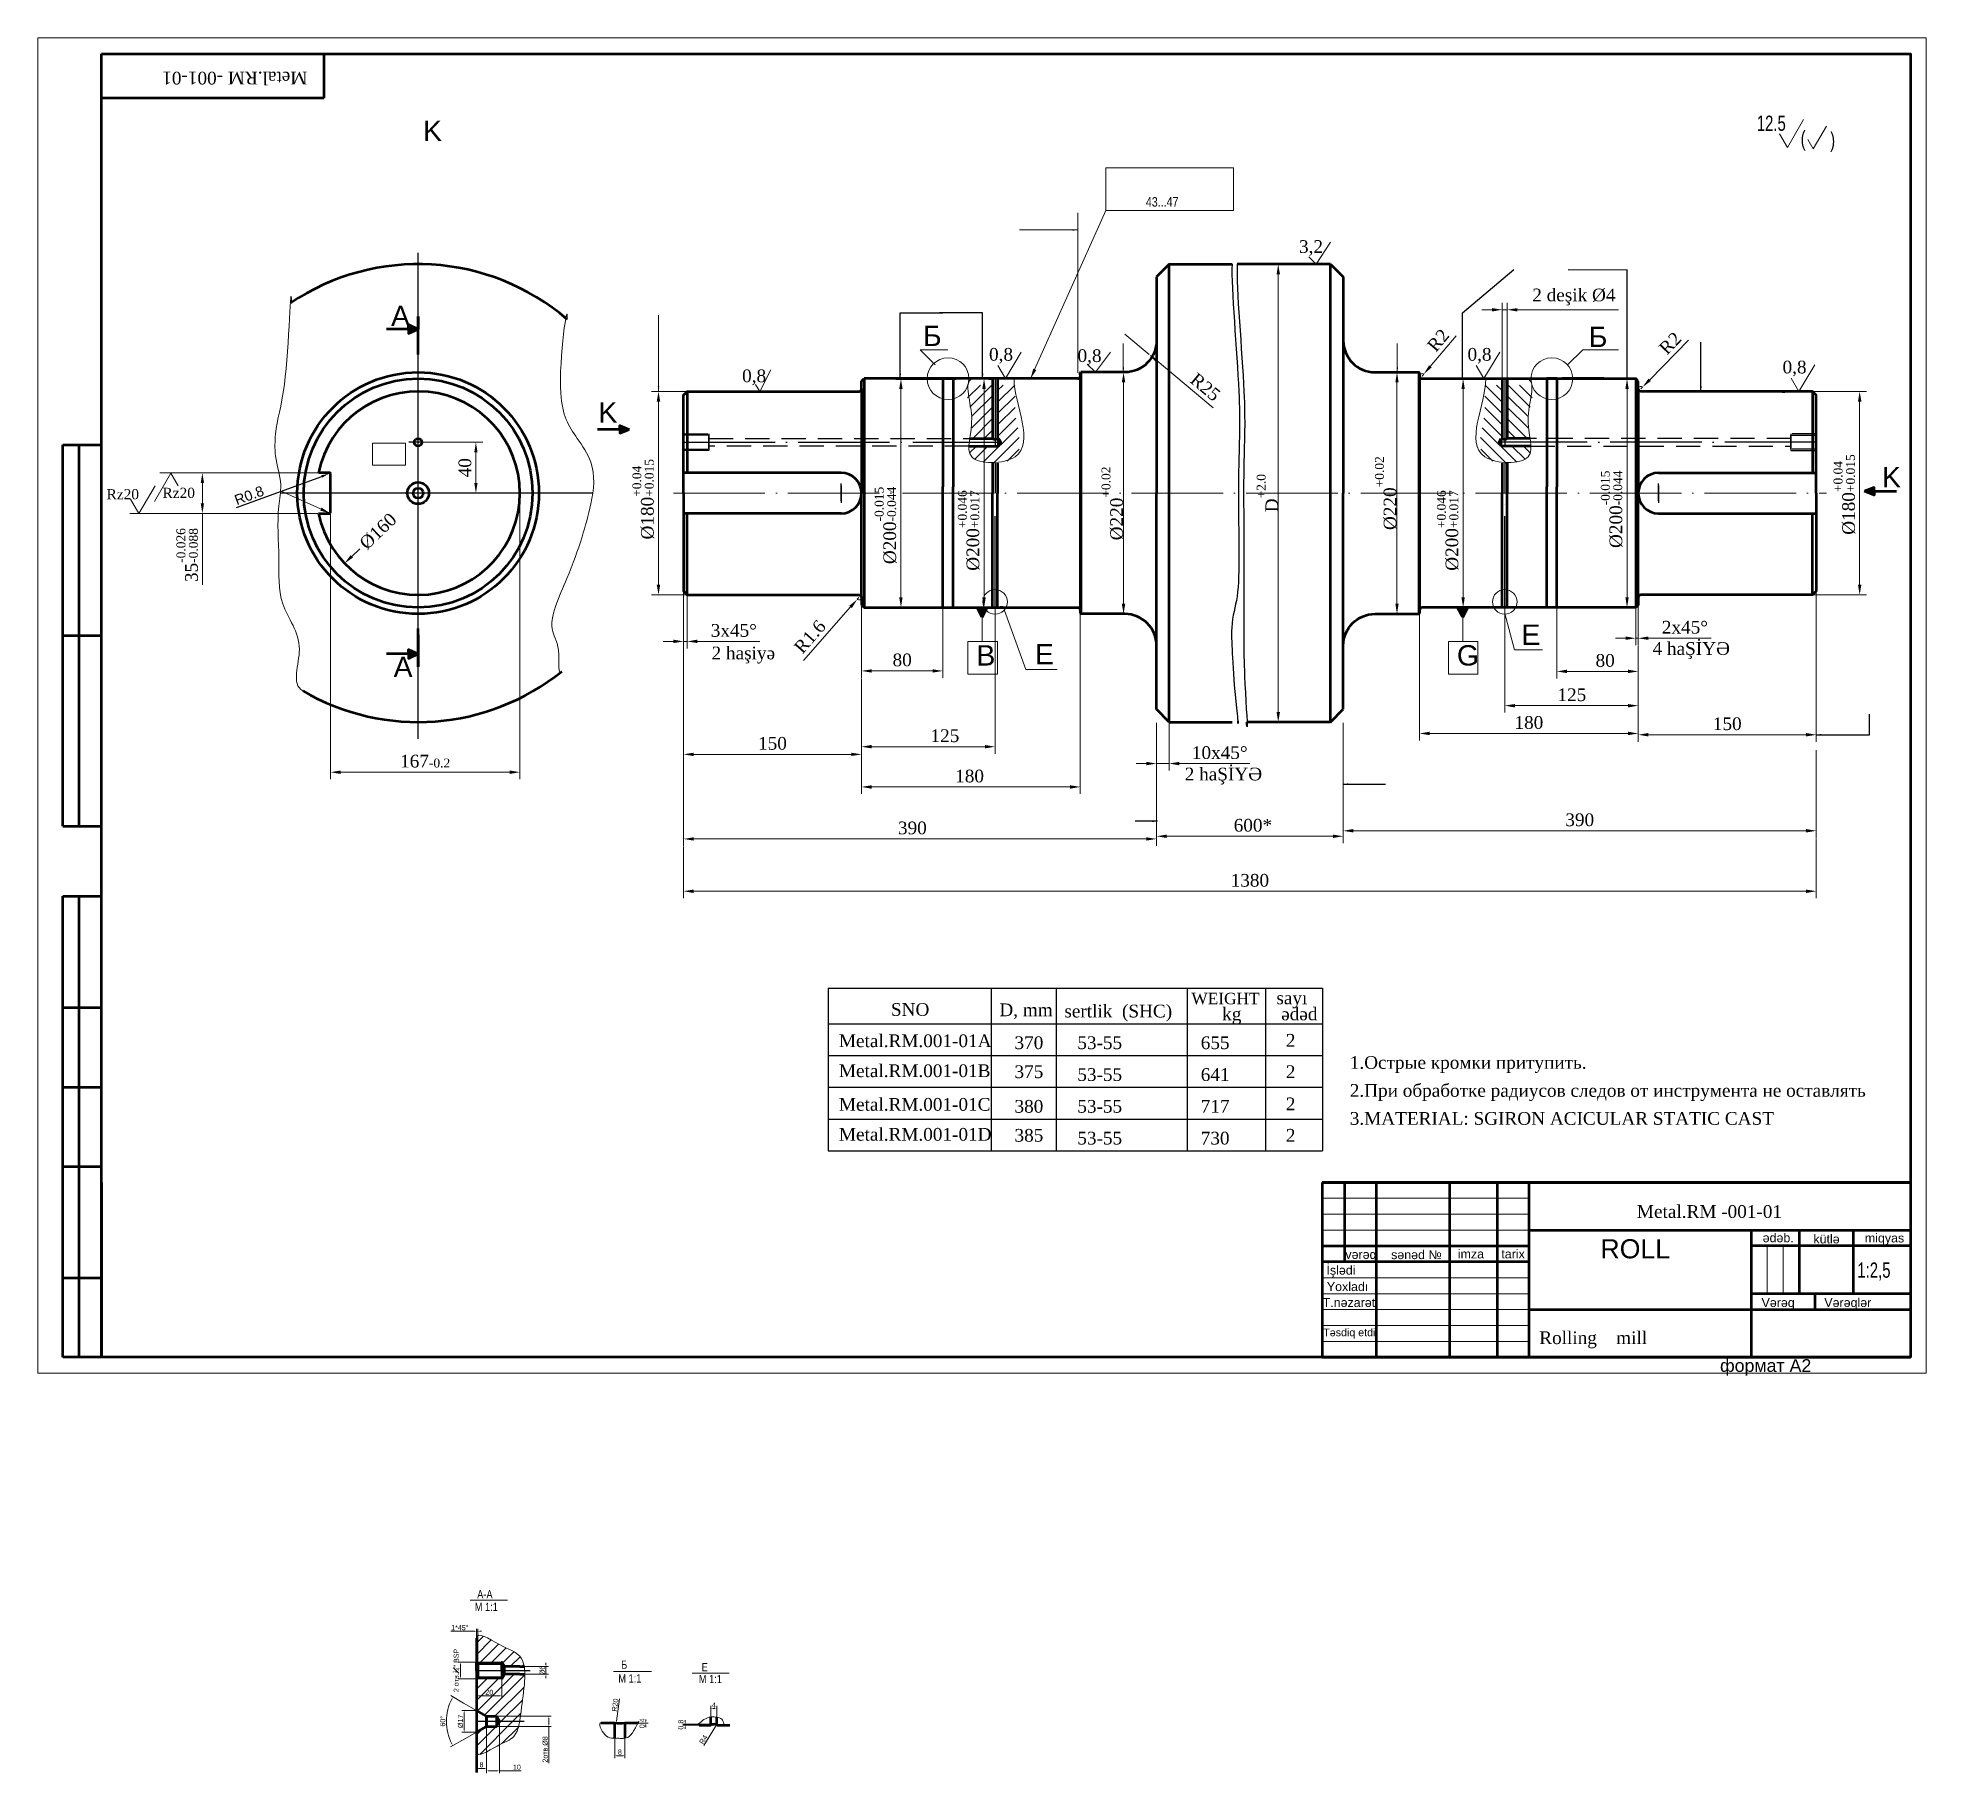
# Model space of a CAD drawing. Header units: millimetres. Extents: x -954 to 34898, y -2134 to 12006.
# Drawn here: x 23147 to 24632, y 6037 to 7402 of the extents above; entities that cross this region are included whole.
import ezdxf

# ---------------------------------------------------------------- set-up
doc = ezdxf.new("R2010")
doc.units = ezdxf.units.MM
doc.header["$LTSCALE"] = 3
for name, pattern in [('ACAD_ISO04W100', [30, 24, -3, 0, -3]), ('ACAD_ISO05W100', [33, 24, -3, 0, -3, 0, -3]), ('DASHED2', [9.525, 6.35, -3.175])]:
    doc.linetypes.add(name, pattern=pattern)
for name, color, linetype, lineweight in [('AM_5', 3, 'Continuous', 25), ('êîíòóðíàÿ', 7, 'Continuous', 53), ('îñåâûå', 101, 'ACAD_ISO04W100', 20), ('контурная', 7, 'Continuous', 50), ('невидимые', 7, 'DASHED2', 25), ('осевые', 1, 'ACAD_ISO04W100', 25), ('размеры', 80, 'ACAD_ISO05W100', 25), ('тонкая', 7, 'Continuous', 20), ('тонкий', 7, 'Continuous', 20)]:
    doc.layers.add(name, color=color, linetype=linetype, lineweight=lineweight)
doc.layers.add('осевая', color=4, linetype='Continuous')
doc.styles.add('s1v2.5', font='arial.ttf', dxfattribs={"width": 0.7, "height": 2.5})
doc.styles.add('s2.5v4', font='times.ttf', dxfattribs={"height": 10})
doc.styles.add('s25x4', font='times.ttf', dxfattribs={"height": 100})
doc.styles.add('s3v2.5', font='arial.ttf', dxfattribs={"width": 0.8, "height": 7.5})
doc.styles.add('s4v4', font='arial.ttf', dxfattribs={"height": 16})
doc.styles.get("Standard").update_dxf_attribs({"font": 'arial.ttf'})
doc.dimstyles.new('s1v4', dxfattribs={"dimtxt": 4, "dimasz": 1.5, "dimexe": 2, "dimexo": 0, "dimgap": 0.7, "dimtad": 1, "dimtxsty": 'Standard', "dimcen": 2.5, "dimadec": 0, "dimazin": 0, "dimtfac": 1, "dimtix": 1, "dimtmove": 0, "dimatfit": 3, "dimfxl": 1, "dimlwd": -1, "dimlwe": 20, "dimarcsym": 0})
doc.dimstyles.new('s2.5v4', dxfattribs={"dimtxt": 10, "dimasz": 8, "dimexe": 5.5, "dimexo": 0.5, "dimgap": 3.5, "dimtad": 1, "dimdec": 0, "dimtxsty": 's2.5v4', "dimcen": 2.5, "dimclrd": 256, "dimclre": 1, "dimclrt": 256, "dimadec": 0, "dimazin": 0, "dimtfac": 1, "dimtdec": 0, "dimtmove": 0, "dimatfit": 3, "dimfxl": 1, "dimlwd": -1, "dimlwe": -1, "dimarcsym": 0})
doc.dimstyles.new('s2v4', dxfattribs={"dimtxt": 8, "dimasz": 6, "dimexe": 3, "dimexo": 0, "dimgap": 1.5, "dimtad": 1, "dimtxsty": 'Standard', "dimcen": 2.5, "dimadec": 0, "dimazin": 0, "dimtfac": 1, "dimtmove": 0, "dimatfit": 3, "dimfxl": 1, "dimarcsym": 0})
doc.dimstyles.new('s3v2.5', dxfattribs={"dimtxt": 7.5, "dimasz": 4, "dimexe": 1.25, "dimexo": 0.625, "dimtad": 1, "dimtxsty": 's3v2.5', "dimcen": 1.5, "dimclrd": 6, "dimclre": 256, "dimclrt": 1, "dimadec": 0, "dimazin": 0, "dimtfac": 1, "dimtmove": 0, "dimatfit": 3, "dimfxl": 1, "dimlwd": -1, "dimlwe": -1, "dimarcsym": 0})
pattern_1 = [(45, (23404.119, 5998.19), (-4.49013, 4.49013), [])]

msp = doc.modelspace()

# ---------------------------------------------------------------- texts
at = {"layer": 'AM_5', "style": 's25x4'}
for s, height, p in [('SNO', 10, (23817.461, 6632.902)), ('D, mm', 10, (23902.729, 6632.645)), ('sertlik  (SHC)', 10, (23953.842, 6631.671)), ('WEIGHT', 9, (24053.737, 6642.011)), ('kg', 10, (24077.915, 6629.407)), ('sayı', 10, (24120.557, 6642.011)), ('ədəd', 10, (24124.326, 6629.407)), ('Metal.RM.001-01A', 10, (23776.569, 6608.302)), ('370', 10, (23914.625, 6606.758)), ('53-55', 10, (23964.007, 6606.758)), ('655', 10, (24061.076, 6606.743)), ('2', 10, (24128.017, 6608.679)), ('Metal.RM.001-01B', 10, (23776.569, 6584.74)), ('375', 10, (23914.625, 6583.968)), ('2', 10, (24128.017, 6584.002)), ('53-55', 10, (23964.007, 6581.758)), ('641', 10, (24061.076, 6581.743)), ('Metal.RM.001-01C', 10, (23776.569, 6558.302)), ('380', 10, (23914.625, 6556.758)), ('53-55', 10, (23964.007, 6556.758)), ('717', 10, (24061.076, 6556.743)), ('2', 10, (24128.017, 6558.679)), ('Metal.RM.001-01D', 10, (23776.569, 6534.74)), ('385', 10, (23914.625, 6533.968)), ('53-55', 10, (23964.007, 6531.758)), ('730', 10, (24061.076, 6531.743)), ('2', 10, (24128.017, 6534.002))]:
    msp.add_text(s, height=height, dxfattribs=at).set_placement(p)
at = {"layer": 'контурная', "style": 's4v4'}
for s, p in [('K', (23449.51, 7320.797)), ('A', (23424.34, 7175.224)), ('K', (23587.404, 7099.426)), ('K', (24596.71, 7048.513)), ('E', (24313.293, 6924.575)), ('В', (23884.668, 6908.344)), ('E', (23930.627, 6909.229)), ('G', (24262.517, 6908.344)), ('A', (23426.364, 6899.272))]:
    msp.add_text(s, height=16, dxfattribs=at).set_placement(p)
at = {"layer": 'контурная', "style": 's3v2.5', "width": 0.8}
for s, p in [('A-A', (23492.119, 6174.856)), ('M 1:1', (23490.183, 6164.916)), ('Б', (23605.327, 6119.527)), ('E', (23668.67, 6117.552)), ('М 1:1', (23603.083, 6108.7)), ('M 1:1', (23666.426, 6108.219))]:
    msp.add_text(s, height=6.5, dxfattribs=at).set_placement(p)
at = {"layer": 'тонкая', "style": 's2.5v4'}
msp.add_text('    Metal.RM -001-01', height=10, rotation=180, dxfattribs=at).set_placement((23373.665, 7375.233))
at = {"layer": 'тонкая', "style": 's1v2.5', "width": 0.7}
for s, p in [('12.5', (24498.306, 7328.737)), ('(', (24532.815, 7316.876)), (')', (24556.01, 7315.746)), ('1:2,5', (24577.395, 6427.003))]:
    msp.add_text(s, height=12, dxfattribs=at).set_placement(p)
at = {"layer": 'тонкая'}
for s, height, style, p in [('Rz20', 8, 's2.5v4', (23200.67, 7039.043)), ('Rz20', 8, 's2.5v4', (23244.656, 7040.104)), ('2 haşiyə', 10, 's2.5v4', (23676.417, 6913.198)), ('4 haŞİYƏ', 10, 's2.5v4', (24416.359, 6916.728)), ('2 haŞİYƏ', 10, 's2.5v4', (24048.478, 6818.02)), ('1.Острые кромки притупить.                                                                                            ', 10, 's2.5v4', (24178.265, 6591.265)), ('2.При обработке радиусов следов от инструмента не оставлять', 10, 's2.5v4', (24178.265, 6569.248)), ('3.MATERIAL: SGIRON ACICULAR STATIC CAST', 10, 's2.5v4', (24178.265, 6547.249)), ('    Metal.RM -001-01', 10, 's2.5v4', (24388.968, 6474.048)), ('ədəb.', 7, 's4v4', (24502.931, 6454.9)), ('kütlə', 7, 's4v4', (24542.819, 6453.976)), ('miqyas', 7, 's4v4', (24583.268, 6454.745)), ('vərəq', 7, 's4v4', (24174.805, 6441.774)), ('sənəd №', 7, 's4v4', (24210.776, 6441.609)), ('imza     tarix', 7, 's4v4', (24263.217, 6442.194)), ('ROLL', 15, 's4v4', (24375.388, 6442.259)), ('İşlədi', 7, 's4v4', (24159.927, 6429.431)), ('Yoxladı', 7, 's4v4', (24160.225, 6416.507)), ('T.nəzarət', 7, 's4v4', (24156.941, 6404)), ('Vərəq', 7, 's4v4', (24502.065, 6403.967)), ('Vərəqlər', 7, 's4v4', (24551.415, 6403.967)), ('Təsdiq etdi', 6, 's4v4', (24157.413, 6380.994)), ('Rolling    mill  ', 10, 's2.5v4', (24327.284, 6374.812)), ('формат А2', 10, 's4v4', (24469.424, 6352.947))]:
    msp.add_text(s, height=height, dxfattribs=dict(at, style=style)).set_placement(p)
at = {"layer": 'тонкий', "style": 's3v2.5', "width": 0.8}
msp.add_text('43...47', height=7.5, dxfattribs=at).set_placement((24017.933, 7269.161))
at = {"layer": 'тонкий'}
for s, height, style, p in [('3,2', 10, 's2.5v4', (24138.359, 7232.791)), ('Б', 16, 's4v4', (23842.635, 7159.565)), ('Б', 16, 's4v4', (24366.204, 7158.82)), ('0,8', 10, 's2.5v4', (23894.593, 7148.029)), ('0,8', 10, 's2.5v4', (24270.877, 7148.029)), ('0,8', 10, 's2.5v4', (23964.216, 7146.996)), ('0,8', 10, 's2.5v4', (24518.591, 7138.029)), ('0,8', 10, 's2.5v4', (23700.438, 7131.119))]:
    msp.add_text(s, height=height, dxfattribs=dict(at, style=style)).set_placement(p)

# ---------------------------------------------------------------- blocks, each defined once
blk = doc.blocks.new('*D2601')
at = {"layer": 'Defpoints', "color": 0, "transparency": 16777216}
for p in [(24026.3, 6863.9), (24173.1, 6863.9), (24026.3, 6774.1)]:
    blk.add_point(p, dxfattribs=at)
at = {"layer": 'тонкая', "color": 1, "transparency": 16777216}
for p, q in [((24026.3, 6863.4), (24026.3, 6768.6)), ((24173.1, 6863.4), (24173.1, 6768.6))]:
    blk.add_line(p, q, dxfattribs=at)
at = {"layer": 'тонкая', "transparency": 16777216}
blk.add_line((24165.1, 6774.1), (24034.3, 6774.1), dxfattribs=at)
for points in [[(24034.3, 6775.4), (24034.3, 6772.8), (24026.3, 6774.1)], [(24165.1, 6775.4), (24165.1, 6772.8), (24173.1, 6774.1)]]:
    blk.add_solid(points, dxfattribs=at)
at = {"layer": 'тонкая', "transparency": 16777216, "insert": (24102.1, 6782.7), "char_height": 10, "attachment_point": 5, "style": 's2.5v4'}
blk.add_mtext('600*', dxfattribs=at)
blk = doc.blocks.new('*D2615')
at = {"layer": 'Defpoints', "color": 0, "transparency": 16777216}
for p in [(23654.3, 6966.9), (24026.3, 6836.5), (23654.3, 6772)]:
    blk.add_point(p, dxfattribs=at)
at = {"layer": 'тонкий', "color": 1, "transparency": 16777216}
for p, q in [((23654.3, 6966.4), (23654.3, 6766.5)), ((24026.3, 6836), (24026.3, 6766.5))]:
    blk.add_line(p, q, dxfattribs=at)
at = {"layer": 'тонкий', "transparency": 16777216}
blk.add_line((24018.3, 6772), (23662.3, 6772), dxfattribs=at)
for points in [[(23662.3, 6773.3), (23662.3, 6770.7), (23654.3, 6772)], [(24018.3, 6773.3), (24018.3, 6770.7), (24026.3, 6772)]]:
    blk.add_solid(points, dxfattribs=at)
at = {"layer": 'тонкий', "transparency": 16777216, "insert": (23834.3, 6780.6), "char_height": 10, "attachment_point": 5, "style": 's2.5v4'}
blk.add_mtext('390', dxfattribs=at)
blk = doc.blocks.new('*D2602')
at = {"layer": 'Defpoints', "color": 0, "transparency": 16777216}
for p in [(24001.3, 7168.9), (24020.6, 7152.9)]:
    blk.add_point(p, dxfattribs=at)
at = {"layer": 'тонкая', "transparency": 16777216}
for p, q in [((24001.3, 7168.9), (24020.6, 7152.9)), ((24070.8, 7111), (24026.7, 7147.8))]:
    blk.add_line(p, q, dxfattribs=at)
blk.add_solid([(24027.6, 7148.8), (24025.8, 7146.8), (24020.6, 7152.9)], dxfattribs=at)
at = {"layer": 'тонкая', "transparency": 16777216, "insert": (24064.7, 7127.3), "char_height": 10, "attachment_point": 5, "rotation": 320.1963, "style": 's2.5v4'}
blk.add_mtext('R25', dxfattribs=at)
blk = doc.blocks.new('*D2616')
at = {"layer": 'Defpoints', "color": 0, "transparency": 16777216}
for p in [(23634.7, 7123.9), (23657.3, 7123.9), (23663.3, 6963.9)]:
    blk.add_point(p, dxfattribs=at)
at = {"layer": 'тонкая', "color": 1, "transparency": 16777216}
for p, q in [((23656.8, 7123.9), (23629.2, 7123.9)), ((23662.8, 6963.9), (23629.2, 6963.9))]:
    blk.add_line(p, q, dxfattribs=at)
at = {"layer": 'тонкая', "transparency": 16777216}
blk.add_line((23634.7, 6971.9), (23634.7, 7115.9), dxfattribs=at)
for points in [[(23633.3, 7115.9), (23636, 7115.9), (23634.7, 7123.9)], [(23633.3, 6971.9), (23636, 6971.9), (23634.7, 6963.9)]]:
    blk.add_solid(points, dxfattribs=at)
at = {"layer": 'тонкая', "transparency": 16777216, "insert": (23622.7, 7039.1), "char_height": 10, "attachment_point": 5, "rotation": 90, "style": 's2.5v4'}
blk.add_mtext('%%C180{\\H0.7x;\\S+0.04^ +0.015;}', dxfattribs=at)
blk = doc.blocks.new('*D2617')
at = {"layer": 'Defpoints', "color": 0, "transparency": 16777216}
for p in [(23503.6, 7099.1), (23387.8, 6988.7)]:
    blk.add_point(p, dxfattribs=at)
at = {"layer": 'тонкая', "transparency": 16777216}
blk.add_line((23399.8, 7000.2), (23393.6, 6994.2), dxfattribs=at)
blk.add_solid([(23392.6, 6995.2), (23394.5, 6993.3), (23387.8, 6988.7)], dxfattribs=at)
at = {"layer": 'тонкая', "transparency": 16777216, "insert": (23414.2, 7013.9), "char_height": 10, "attachment_point": 5, "rotation": 43.6346, "style": 's2.5v4'}
blk.add_mtext('%%C160', dxfattribs=at)
blk = doc.blocks.new('*D2618')
at = {"layer": 'Defpoints', "color": 0, "transparency": 16777216}
for p in [(23525.7, 7043.9), (23376.7, 7028.5), (23376.7, 6824.5)]:
    blk.add_point(p, dxfattribs=at)
at = {"layer": 'тонкая', "color": 1, "transparency": 16777216}
for p, q in [((23525.7, 7043.4), (23525.7, 6819)), ((23376.7, 7028), (23376.7, 6819))]:
    blk.add_line(p, q, dxfattribs=at)
at = {"layer": 'тонкая', "transparency": 16777216}
blk.add_line((23517.7, 6824.5), (23384.7, 6824.5), dxfattribs=at)
for points in [[(23384.7, 6825.8), (23384.7, 6823.1), (23376.7, 6824.5)], [(23517.7, 6825.8), (23517.7, 6823.1), (23525.7, 6824.5)]]:
    blk.add_solid(points, dxfattribs=at)
at = {"layer": 'тонкая', "transparency": 16777216, "insert": (23451.2, 6833.1), "char_height": 10, "attachment_point": 5, "style": 's2.5v4'}
blk.add_mtext('167{\\H0.7x;\\S^ -0.2;}', dxfattribs=at)
blk = doc.blocks.new('*D2619')
at = {"layer": 'Defpoints', "color": 0, "transparency": 16777216}
for p in [(23276, 7059.9), (23367.3, 7059.9), (23367.3, 7027.9)]:
    blk.add_point(p, dxfattribs=at)
at = {"layer": 'тонкая', "color": 1, "transparency": 16777216}
for p, q in [((23366.8, 7059.9), (23270.5, 7059.9)), ((23366.8, 7027.9), (23270.5, 7027.9))]:
    blk.add_line(p, q, dxfattribs=at)
at = {"layer": 'тонкая', "transparency": 16777216}
for p, q in [((23276, 7051.9), (23276, 7035.9)), ((23276, 7027.9), (23276, 6971.7))]:
    blk.add_line(p, q, dxfattribs=at)
for points in [[(23274.7, 7051.9), (23277.3, 7051.9), (23276, 7059.9)], [(23274.7, 7035.9), (23277.3, 7035.9), (23276, 7027.9)]]:
    blk.add_solid(points, dxfattribs=at)
at = {"layer": 'тонкая', "transparency": 16777216, "insert": (23264.1, 6995.2), "char_height": 10, "attachment_point": 5, "rotation": 90, "style": 's2.5v4'}
blk.add_mtext('35{\\H0.7x;\\S-0.026^ -0.088;}', dxfattribs=at)
blk = doc.blocks.new('*D2620')
at = {"layer": 'Defpoints', "color": 0, "transparency": 16777216}
for p in [(23449.2, 7083.9), (23491.1, 7083.9), (23472.9, 7043.9)]:
    blk.add_point(p, dxfattribs=at)
at = {"layer": 'тонкая', "color": 1, "transparency": 16777216}
for p, q in [((23449.7, 7083.9), (23496.6, 7083.9)), ((23473.4, 7043.9), (23496.6, 7043.9))]:
    blk.add_line(p, q, dxfattribs=at)
at = {"layer": 'тонкая', "transparency": 16777216}
blk.add_line((23491.1, 7051.9), (23491.1, 7075.9), dxfattribs=at)
for points in [[(23489.8, 7075.9), (23492.4, 7075.9), (23491.1, 7083.9)], [(23489.8, 7051.9), (23492.4, 7051.9), (23491.1, 7043.9)]]:
    blk.add_solid(points, dxfattribs=at)
at = {"layer": 'тонкая', "transparency": 16777216, "insert": (23482.5, 7063.9), "char_height": 10, "attachment_point": 5, "rotation": 90, "style": 's2.5v4'}
blk.add_mtext('40', dxfattribs=at)
blk = doc.blocks.new('*D2621')
at = {"layer": 'Defpoints', "color": 0, "transparency": 16777216}
for p in [(23657.3, 6963.9), (23654.3, 6947.9), (23657.3, 6927.3)]:
    blk.add_point(p, dxfattribs=at)
at = {"layer": 'тонкая', "color": 1, "transparency": 16777216}
for p, q in [((23657.3, 6963.4), (23657.3, 6921.8)), ((23654.3, 6947.4), (23654.3, 6921.8))]:
    blk.add_line(p, q, dxfattribs=at)
at = {"layer": 'тонкая', "transparency": 16777216}
for p, q in [((23646.3, 6927.3), (23638.3, 6927.3)), ((23654.3, 6927.3), (23657.3, 6927.3)), ((23665.3, 6927.3), (23714.4, 6927.3))]:
    blk.add_line(p, q, dxfattribs=at)
for points in [[(23646.3, 6928.7), (23646.3, 6926), (23654.3, 6927.3)], [(23665.3, 6928.7), (23665.3, 6926), (23657.3, 6927.3)]]:
    blk.add_solid(points, dxfattribs=at)
at = {"layer": 'тонкая', "transparency": 16777216, "insert": (23693.9, 6935.9), "char_height": 10, "attachment_point": 5, "style": 's2.5v4'}
blk.add_mtext('3x45%%D', dxfattribs=at)
blk = doc.blocks.new('*D2622')
at = {"layer": 'Defpoints', "color": 0, "transparency": 16777216}
for p in [(23791, 6960.4), (23792.3, 6961.9)]:
    blk.add_point(p, dxfattribs=at)
at = {"layer": 'тонкая', "transparency": 16777216}
for p, q in [((23748.8, 6912.4), (23785.7, 6954.4)), ((23792.3, 6961.9), (23791, 6960.4))]:
    blk.add_line(p, q, dxfattribs=at)
at = {"layer": 'тонкая', "color": 1, "transparency": 16777216}
blk.add_arc((23792.3, 6961.9), 2, 228.7086, 345.6761, dxfattribs=at)
at = {"layer": 'тонкая', "transparency": 16777216}
blk.add_solid([(23784.7, 6955.3), (23786.7, 6953.5), (23791, 6960.4)], dxfattribs=at)
at = {"layer": 'тонкая', "transparency": 16777216, "insert": (23753.8, 6931), "char_height": 10, "attachment_point": 5, "rotation": 48.7086, "style": 's2.5v4'}
blk.add_mtext('R1.6', dxfattribs=at)
blk = doc.blocks.new('*D2623')
at = {"layer": 'Defpoints', "color": 0, "transparency": 16777216}
for p in [(23794.3, 6955.9), (23858.3, 6953.9), (23858.3, 6904.1)]:
    blk.add_point(p, dxfattribs=at)
at = {"layer": 'тонкая', "color": 1, "transparency": 16777216}
for p, q in [((23794.3, 6955.4), (23794.3, 6898.6)), ((23858.3, 6953.4), (23858.3, 6898.6))]:
    blk.add_line(p, q, dxfattribs=at)
at = {"layer": 'тонкая', "transparency": 16777216}
blk.add_line((23802.3, 6904.1), (23850.3, 6904.1), dxfattribs=at)
for points in [[(23802.3, 6905.4), (23802.3, 6902.8), (23794.3, 6904.1)], [(23850.3, 6905.4), (23850.3, 6902.8), (23858.3, 6904.1)]]:
    blk.add_solid(points, dxfattribs=at)
at = {"layer": 'тонкая', "transparency": 16777216, "insert": (23826.3, 6912.7), "char_height": 10, "attachment_point": 5, "style": 's2.5v4'}
blk.add_mtext('80', dxfattribs=at)
blk = doc.blocks.new('*D2624')
at = {"layer": 'Defpoints', "color": 0, "transparency": 16777216}
for p in [(23899.3, 6953.9), (23794.3, 6898.6), (23899.3, 6844.5)]:
    blk.add_point(p, dxfattribs=at)
at = {"layer": 'тонкая', "color": 1, "transparency": 16777216}
for p, q in [((23899.3, 6953.4), (23899.3, 6839)), ((23794.3, 6898.1), (23794.3, 6839))]:
    blk.add_line(p, q, dxfattribs=at)
at = {"layer": 'тонкая', "transparency": 16777216}
blk.add_line((23802.3, 6844.5), (23891.3, 6844.5), dxfattribs=at)
for points in [[(23802.3, 6845.9), (23802.3, 6843.2), (23794.3, 6844.5)], [(23891.3, 6845.9), (23891.3, 6843.2), (23899.3, 6844.5)]]:
    blk.add_solid(points, dxfattribs=at)
at = {"layer": 'тонкая', "transparency": 16777216, "insert": (23859.9, 6853.1), "char_height": 10, "attachment_point": 5, "style": 's2.5v4'}
blk.add_mtext('125', dxfattribs=at)
blk = doc.blocks.new('*D2603')
at = {"layer": 'Defpoints', "color": 0, "transparency": 16777216}
for p in [(23966.3, 6949.4), (23794.3, 6865.6), (23966.3, 6812.9)]:
    blk.add_point(p, dxfattribs=at)
at = {"layer": 'тонкая', "color": 1, "transparency": 16777216}
for p, q in [((23966.3, 6948.9), (23966.3, 6807.4)), ((23794.3, 6865.1), (23794.3, 6807.4))]:
    blk.add_line(p, q, dxfattribs=at)
at = {"layer": 'тонкая', "transparency": 16777216}
blk.add_line((23802.3, 6812.9), (23958.3, 6812.9), dxfattribs=at)
for points in [[(23802.3, 6814.2), (23802.3, 6811.5), (23794.3, 6812.9)], [(23958.3, 6814.2), (23958.3, 6811.5), (23966.3, 6812.9)]]:
    blk.add_solid(points, dxfattribs=at)
at = {"layer": 'тонкая', "transparency": 16777216, "insert": (23879.3, 6821.4), "char_height": 10, "attachment_point": 5, "style": 's2.5v4'}
blk.add_mtext('180', dxfattribs=at)
blk = doc.blocks.new('*D2604')
at = {"layer": 'Defpoints', "color": 0, "transparency": 16777216}
for p in [(23654.3, 6838.5), (23654.3, 6838.5), (23794.3, 6838.5)]:
    blk.add_point(p, dxfattribs=at)
at = {"layer": 'тонкая', "color": 1, "transparency": 16777216}
for p, q in [((23654.3, 6839), (23654.3, 6844)), ((23794.3, 6839), (23794.3, 6844))]:
    blk.add_line(p, q, dxfattribs=at)
at = {"layer": 'тонкая', "transparency": 16777216}
blk.add_line((23786.3, 6838.5), (23662.3, 6838.5), dxfattribs=at)
for points in [[(23662.3, 6839.8), (23662.3, 6837.2), (23654.3, 6838.5)], [(23786.3, 6839.8), (23786.3, 6837.2), (23794.3, 6838.5)]]:
    blk.add_solid(points, dxfattribs=at)
at = {"layer": 'тонкая', "transparency": 16777216, "insert": (23724.3, 6847.1), "char_height": 10, "attachment_point": 5, "style": 's2.5v4'}
blk.add_mtext('150', dxfattribs=at)
blk = doc.blocks.new('*D2625')
at = {"layer": 'Defpoints', "color": 0, "transparency": 16777216}
for p in [(23892, 7133.9), (23890.4, 6953.9), (23890.7, 6953.9)]:
    blk.add_point(p, dxfattribs=at)
at = {"layer": 'тонкая', "color": 1, "transparency": 16777216}
for p, q in [((23891.5, 7133.9), (23885.2, 7133.9)), ((23890.9, 6953.9), (23896.2, 6953.9))]:
    blk.add_line(p, q, dxfattribs=at)
at = {"layer": 'тонкая', "transparency": 16777216}
blk.add_line((23890.7, 7125.9), (23890.7, 6961.9), dxfattribs=at)
for points in [[(23889.3, 7125.9), (23892, 7125.9), (23890.7, 7133.9)], [(23889.3, 6961.9), (23892, 6961.9), (23890.7, 6953.9)]]:
    blk.add_solid(points, dxfattribs=at)
at = {"layer": 'тонкая', "transparency": 16777216, "insert": (23878.7, 7014.5), "char_height": 10, "attachment_point": 5, "rotation": 90, "style": 's2.5v4'}
blk.add_mtext('%%C200{\\H0.7x;\\S+0.046^ +0.017;}', dxfattribs=at)
blk = doc.blocks.new('*D2626')
at = {"layer": 'Defpoints', "color": 0, "transparency": 16777216}
for p in [(23984.1, 7138.9), (24000.4, 7138.9), (23984.1, 6948.9)]:
    blk.add_point(p, dxfattribs=at)
at = {"layer": 'тонкая', "color": 1, "transparency": 16777216}
for p, q in [((23984.6, 7138.9), (24005.9, 7138.9)), ((23984.6, 6948.9), (24005.9, 6948.9))]:
    blk.add_line(p, q, dxfattribs=at)
at = {"layer": 'тонкая', "transparency": 16777216}
blk.add_line((24000.4, 6956.9), (24000.4, 7130.9), dxfattribs=at)
for points in [[(23999, 7130.9), (24001.7, 7130.9), (24000.4, 7138.9)], [(23999, 6956.9), (24001.7, 6956.9), (24000.4, 6948.9)]]:
    blk.add_solid(points, dxfattribs=at)
at = {"layer": 'тонкая', "transparency": 16777216, "insert": (23991.7, 7035.8), "char_height": 10, "attachment_point": 5, "rotation": 90, "style": 's2.5v4'}
blk.add_mtext('%%C220{\\H0.7x;\\S+0.02^ ;}', dxfattribs=at)
blk = doc.blocks.new('*D2627')
at = {"layer": 'Defpoints', "color": 0, "transparency": 16777216}
for p in [(23825.2, 7133.9), (23825.3, 7133.9), (23825.2, 6953.9)]:
    blk.add_point(p, dxfattribs=at)
at = {"layer": 'тонкая', "color": 1, "transparency": 16777216}
for p, q in [((23825.7, 7133.9), (23830.8, 7133.9)), ((23825.7, 6953.9), (23830.8, 6953.9))]:
    blk.add_line(p, q, dxfattribs=at)
at = {"layer": 'тонкая', "transparency": 16777216}
blk.add_line((23825.3, 6961.9), (23825.3, 7125.9), dxfattribs=at)
for points in [[(23824, 7125.9), (23826.6, 7125.9), (23825.3, 7133.9)], [(23824, 6961.9), (23826.6, 6961.9), (23825.3, 6953.9)]]:
    blk.add_solid(points, dxfattribs=at)
at = {"layer": 'тонкая', "transparency": 16777216, "insert": (23813.3, 7018.5), "char_height": 10, "attachment_point": 5, "rotation": 90, "style": 's2.5v4'}
blk.add_mtext('%%C200{\\H0.7x;\\S-0.015^ -0.044;}', dxfattribs=at)
blk = doc.blocks.new('*D2628')
at = {"layer": 'Defpoints', "color": 0, "transparency": 16777216}
for p in [(23375.5, 7059.1), (23376.1, 7059.3)]:
    blk.add_point(p, dxfattribs=at)
at = {"layer": 'тонкая', "color": 0, "lineweight": -2, "transparency": 16777216}
for p, q in [((23302.9, 7032.5), (23369.9, 7057)), ((23376.1, 7059.3), (23375.5, 7059.1))]:
    blk.add_line(p, q, dxfattribs=at)
blk.add_arc((23376.1, 7059.3), 0.6, 90, 200.1421, dxfattribs=at)
at = {"layer": 'тонкая', "color": 0, "transparency": 16777216}
blk.add_solid([(23369.5, 7058), (23370.2, 7056.1), (23375.5, 7059.1)], dxfattribs=at)
at = {"layer": 'тонкая', "color": 0, "transparency": 16777216, "insert": (23312.8, 7042.1), "char_height": 8, "attachment_point": 5, "rotation": 20.1421}
blk.add_mtext('R0.8', dxfattribs=at)
blk = doc.blocks.new('*D2629')
at = {"layer": 'Defpoints', "color": 0, "transparency": 16777216}
for p in [(24108.5, 7223.9), (24122, 7223.9), (24108.5, 6863.9)]:
    blk.add_point(p, dxfattribs=at)
at = {"layer": 'тонкая', "color": 1, "transparency": 16777216}
for p, q in [((24109, 7223.9), (24127.5, 7223.9)), ((24109, 6863.9), (24127.5, 6863.9))]:
    blk.add_line(p, q, dxfattribs=at)
at = {"layer": 'тонкая', "transparency": 16777216}
blk.add_line((24122, 6871.9), (24122, 7215.9), dxfattribs=at)
for points in [[(24120.7, 7215.9), (24123.4, 7215.9), (24122, 7223.9)], [(24120.7, 6871.9), (24123.4, 6871.9), (24122, 6863.9)]]:
    blk.add_solid(points, dxfattribs=at)
at = {"layer": 'тонкая', "transparency": 16777216, "insert": (24113.5, 7043.9), "char_height": 10, "attachment_point": 5, "rotation": 90, "style": 's2.5v4'}
blk.add_mtext('D{\\H0.7x;\\S+2.0^ ;}', dxfattribs=at)
blk = doc.blocks.new('*D2630')
at = {"layer": 'Defpoints', "color": 0, "transparency": 16777216}
for p in [(24235.1, 7135.9), (24236.4, 7137.4)]:
    blk.add_point(p, dxfattribs=at)
at = {"layer": 'тонкая', "transparency": 16777216}
for p, q in [((24261.8, 7167.6), (24241.6, 7143.6)), ((24235.1, 7135.9), (24236.4, 7137.4))]:
    blk.add_line(p, q, dxfattribs=at)
at = {"layer": 'тонкая', "color": 1, "transparency": 16777216}
blk.add_arc((24235.1, 7135.9), 2, 49.8986, 165.6761, dxfattribs=at)
at = {"layer": 'тонкая', "transparency": 16777216}
blk.add_solid([(24240.6, 7144.4), (24242.6, 7142.7), (24236.4, 7137.4)], dxfattribs=at)
at = {"layer": 'тонкая', "transparency": 16777216, "insert": (24247.8, 7164.1), "char_height": 10, "attachment_point": 5, "rotation": 49.8986, "style": 's2.5v4'}
blk.add_mtext('R2', dxfattribs=at)
blk = doc.blocks.new('*D2631')
at = {"layer": 'Defpoints', "color": 0, "transparency": 16777216}
for p in [(24298.1, 7188.1), (24298.1, 7133.9), (24302.1, 7133.9)]:
    blk.add_point(p, dxfattribs=at)
at = {"layer": 'тонкая', "transparency": 16777216}
for p, q in [((24290.1, 7188.1), (24282.1, 7188.1)), ((24298.1, 7188.1), (24302.1, 7188.1)), ((24310.1, 7188.1), (24389.6, 7188.1))]:
    blk.add_line(p, q, dxfattribs=at)
at = {"layer": 'тонкая', "color": 1, "transparency": 16777216}
for p, q in [((24298.1, 7134.4), (24298.1, 7193.6)), ((24302.1, 7134.4), (24302.1, 7193.6))]:
    blk.add_line(p, q, dxfattribs=at)
at = {"layer": 'тонкая', "transparency": 16777216}
for points in [[(24290.1, 7189.4), (24290.1, 7186.7), (24298.1, 7188.1)], [(24310.1, 7189.4), (24310.1, 7186.7), (24302.1, 7188.1)]]:
    blk.add_solid(points, dxfattribs=at)
at = {"layer": 'тонкая', "transparency": 16777216, "insert": (24354.5, 7198.1), "char_height": 10, "attachment_point": 5, "style": 's2.5v4'}
blk.add_mtext('2 de{\\fTimes New Roman|b0|i0|c238|p18;şik }%%C4', dxfattribs=at)
blk = doc.blocks.new('*D2632')
at = {"layer": 'Defpoints', "color": 0, "transparency": 16777216}
for p in [(24215.4, 7138.9), (24215.4, 7138.9), (24215.4, 6948.9)]:
    blk.add_point(p, dxfattribs=at)
at = {"layer": 'тонкая', "color": 1, "transparency": 16777216}
for p, q in [((24214.9, 7138.9), (24209.9, 7138.9)), ((24214.9, 6948.9), (24209.9, 6948.9))]:
    blk.add_line(p, q, dxfattribs=at)
at = {"layer": 'тонкая', "transparency": 16777216}
blk.add_line((24215.4, 6956.9), (24215.4, 7130.9), dxfattribs=at)
for points in [[(24214.1, 7130.9), (24216.7, 7130.9), (24215.4, 7138.9)], [(24214.1, 6956.9), (24216.7, 6956.9), (24215.4, 6948.9)]]:
    blk.add_solid(points, dxfattribs=at)
at = {"layer": 'тонкая', "transparency": 16777216, "insert": (24206.7, 7043.9), "char_height": 10, "attachment_point": 5, "rotation": 90, "style": 's2.5v4'}
blk.add_mtext('%%C220{\\H0.7x;\\S+0.02^ ;}', dxfattribs=at)
blk = doc.blocks.new('*D2605')
at = {"layer": 'Defpoints', "color": 0, "transparency": 16777216}
for p in [(24268.7, 7133.9), (24267.1, 6953.9), (24267.4, 6953.9)]:
    blk.add_point(p, dxfattribs=at)
at = {"layer": 'тонкая', "color": 1, "transparency": 16777216}
for p, q in [((24268.2, 7133.9), (24261.9, 7133.9)), ((24267.6, 6953.9), (24272.9, 6953.9))]:
    blk.add_line(p, q, dxfattribs=at)
at = {"layer": 'тонкая', "transparency": 16777216}
blk.add_line((24267.4, 7125.9), (24267.4, 6961.9), dxfattribs=at)
for points in [[(24266.1, 7125.9), (24268.7, 7125.9), (24267.4, 7133.9)], [(24266.1, 6961.9), (24268.7, 6961.9), (24267.4, 6953.9)]]:
    blk.add_solid(points, dxfattribs=at)
at = {"layer": 'тонкая', "transparency": 16777216, "insert": (24255.4, 7014.5), "char_height": 10, "attachment_point": 5, "rotation": 90, "style": 's2.5v4'}
blk.add_mtext('%%C200{\\H0.7x;\\S+0.046^ +0.017;}', dxfattribs=at)
blk = doc.blocks.new('*D2606')
at = {"layer": 'Defpoints', "color": 0, "transparency": 16777216}
for p in [(24379.9, 7133.9), (24396.3, 7133.9), (24379.9, 6953.9)]:
    blk.add_point(p, dxfattribs=at)
at = {"layer": 'тонкая', "color": 1, "transparency": 16777216}
for p, q in [((24380.4, 7133.9), (24401.8, 7133.9)), ((24380.4, 6953.9), (24401.8, 6953.9))]:
    blk.add_line(p, q, dxfattribs=at)
at = {"layer": 'тонкая', "transparency": 16777216}
blk.add_line((24396.3, 6961.9), (24396.3, 7125.9), dxfattribs=at)
for points in [[(24395, 7125.9), (24397.6, 7125.9), (24396.3, 7133.9)], [(24395, 6961.9), (24397.6, 6961.9), (24396.3, 6953.9)]]:
    blk.add_solid(points, dxfattribs=at)
at = {"layer": 'тонкая', "transparency": 16777216, "insert": (24384.3, 7031.2), "char_height": 10, "attachment_point": 5, "rotation": 90, "style": 's2.5v4'}
blk.add_mtext('%%C200{\\H0.7x;\\S-0.015^ -0.044;}', dxfattribs=at)
blk = doc.blocks.new('*D2607')
at = {"layer": 'Defpoints', "color": 0, "transparency": 16777216}
for p in [(24541.6, 7123.9), (24541.6, 6963.9), (24579.2, 6963.9)]:
    blk.add_point(p, dxfattribs=at)
at = {"layer": 'тонкая', "color": 1, "transparency": 16777216}
for p, q in [((24542.1, 7123.9), (24584.7, 7123.9)), ((24542.1, 6963.9), (24584.7, 6963.9))]:
    blk.add_line(p, q, dxfattribs=at)
at = {"layer": 'тонкая', "transparency": 16777216}
blk.add_line((24579.2, 7115.9), (24579.2, 6971.9), dxfattribs=at)
for points in [[(24577.9, 7115.9), (24580.6, 7115.9), (24579.2, 7123.9)], [(24577.9, 6971.9), (24580.6, 6971.9), (24579.2, 6963.9)]]:
    blk.add_solid(points, dxfattribs=at)
at = {"layer": 'тонкая', "transparency": 16777216, "insert": (24567.3, 7042.8), "char_height": 10, "attachment_point": 5, "rotation": 90, "style": 's2.5v4'}
blk.add_mtext('%%C180{\\H0.7x;\\S+0.04^ +0.015;}', dxfattribs=at)
blk = doc.blocks.new('*D2633')
at = {"layer": 'Defpoints', "color": 0, "transparency": 16777216}
for p in [(24403.1, 6953.9), (24405.1, 6955.9), (24405.1, 6929.8)]:
    blk.add_point(p, dxfattribs=at)
at = {"layer": 'тонкая', "color": 1, "transparency": 16777216}
for p, q in [((24403.1, 6953.4), (24403.1, 6924.3)), ((24405.1, 6955.4), (24405.1, 6924.3))]:
    blk.add_line(p, q, dxfattribs=at)
at = {"layer": 'тонкая', "transparency": 16777216}
for p, q in [((24395.1, 6929.8), (24387.1, 6929.8)), ((24403.1, 6929.8), (24405.1, 6929.8)), ((24413.1, 6929.8), (24462.5, 6929.8))]:
    blk.add_line(p, q, dxfattribs=at)
for points in [[(24395.1, 6931.2), (24395.1, 6928.5), (24403.1, 6929.8)], [(24413.1, 6931.2), (24413.1, 6928.5), (24405.1, 6929.8)]]:
    blk.add_solid(points, dxfattribs=at)
at = {"layer": 'тонкая', "transparency": 16777216, "insert": (24441.8, 6938.4), "char_height": 10, "attachment_point": 5, "style": 's2.5v4'}
blk.add_mtext('2x45%%D', dxfattribs=at)
blk = doc.blocks.new('*D2634')
at = {"layer": 'Defpoints', "color": 0, "transparency": 16777216}
for p in [(24545.1, 6966.9), (24405.1, 6924.3), (24405.1, 6853.9)]:
    blk.add_point(p, dxfattribs=at)
at = {"layer": 'тонкая', "color": 1, "transparency": 16777216}
for p, q in [((24545.1, 6966.4), (24545.1, 6848.4)), ((24405.1, 6923.8), (24405.1, 6848.4))]:
    blk.add_line(p, q, dxfattribs=at)
at = {"layer": 'тонкая', "transparency": 16777216}
blk.add_line((24537.1, 6853.9), (24413.1, 6853.9), dxfattribs=at)
for points in [[(24413.1, 6855.3), (24413.1, 6852.6), (24405.1, 6853.9)], [(24537.1, 6855.3), (24537.1, 6852.6), (24545.1, 6853.9)]]:
    blk.add_solid(points, dxfattribs=at)
at = {"layer": 'тонкая', "transparency": 16777216, "insert": (24475.1, 6862.5), "char_height": 10, "attachment_point": 5, "style": 's2.5v4'}
blk.add_mtext('150', dxfattribs=at)
blk = doc.blocks.new('*D2635')
at = {"layer": 'Defpoints', "color": 0, "transparency": 16777216}
for p in [(24341.1, 6953.9), (24405.1, 6903.7), (24405.1, 6853.9)]:
    blk.add_point(p, dxfattribs=at)
at = {"layer": 'тонкая', "color": 1, "transparency": 16777216}
for p, q in [((24341.1, 6953.4), (24341.1, 6898.2)), ((24405.1, 6854.4), (24405.1, 6909.2))]:
    blk.add_line(p, q, dxfattribs=at)
at = {"layer": 'тонкая', "transparency": 16777216}
blk.add_line((24349.1, 6903.7), (24397.1, 6903.7), dxfattribs=at)
for points in [[(24349.1, 6905.1), (24349.1, 6902.4), (24341.1, 6903.7)], [(24397.1, 6905.1), (24397.1, 6902.4), (24405.1, 6903.7)]]:
    blk.add_solid(points, dxfattribs=at)
at = {"layer": 'тонкая', "transparency": 16777216, "insert": (24379.1, 6912.3), "char_height": 10, "attachment_point": 5, "style": 's2.5v4'}
blk.add_mtext('80', dxfattribs=at)
blk = doc.blocks.new('*D2608')
at = {"layer": 'Defpoints', "color": 0, "transparency": 16777216}
for p in [(24300.1, 6953.9), (24405.1, 6876.8), (24405.1, 6853.9)]:
    blk.add_point(p, dxfattribs=at)
at = {"layer": 'тонкая', "color": 1, "transparency": 16777216}
for p, q in [((24300.1, 6953.4), (24300.1, 6871.3)), ((24405.1, 6854.4), (24405.1, 6882.3))]:
    blk.add_line(p, q, dxfattribs=at)
at = {"layer": 'тонкая', "transparency": 16777216}
blk.add_line((24308.1, 6876.8), (24397.1, 6876.8), dxfattribs=at)
for points in [[(24308.1, 6878.1), (24308.1, 6875.4), (24300.1, 6876.8)], [(24397.1, 6878.1), (24397.1, 6875.4), (24405.1, 6876.8)]]:
    blk.add_solid(points, dxfattribs=at)
at = {"layer": 'тонкая', "transparency": 16777216, "insert": (24352.9, 6885.3), "char_height": 10, "attachment_point": 5, "style": 's2.5v4'}
blk.add_mtext('125', dxfattribs=at)
blk = doc.blocks.new('*D2609')
at = {"layer": 'Defpoints', "color": 0, "transparency": 16777216}
for p in [(24545.1, 6842.2), (24173.1, 6809.6), (24545.1, 6778.4)]:
    blk.add_point(p, dxfattribs=at)
at = {"layer": 'тонкая', "color": 1, "transparency": 16777216}
for p, q in [((24545.1, 6841.7), (24545.1, 6772.9)), ((24173.1, 6809.1), (24173.1, 6772.9))]:
    blk.add_line(p, q, dxfattribs=at)
at = {"layer": 'тонкая', "transparency": 16777216}
blk.add_line((24181.1, 6778.4), (24537.1, 6778.4), dxfattribs=at)
for points in [[(24181.1, 6779.8), (24181.1, 6777.1), (24173.1, 6778.4)], [(24537.1, 6779.8), (24537.1, 6777.1), (24545.1, 6778.4)]]:
    blk.add_solid(points, dxfattribs=at)
at = {"layer": 'тонкая', "transparency": 16777216, "insert": (24359.1, 6787), "char_height": 10, "attachment_point": 5, "style": 's2.5v4'}
blk.add_mtext('390', dxfattribs=at)
blk = doc.blocks.new('*D2610')
at = {"layer": 'Defpoints', "color": 0, "transparency": 16777216}
for p in [(24545.1, 6772.9), (23654.3, 6766.5), (23654.3, 6730.9)]:
    blk.add_point(p, dxfattribs=at)
at = {"layer": 'тонкая', "color": 1, "transparency": 16777216}
for p, q in [((24545.1, 6772.4), (24545.1, 6725.4)), ((23654.3, 6766), (23654.3, 6725.4))]:
    blk.add_line(p, q, dxfattribs=at)
at = {"layer": 'тонкая', "transparency": 16777216}
blk.add_line((24537.1, 6730.9), (23662.3, 6730.9), dxfattribs=at)
for points in [[(23662.3, 6732.2), (23662.3, 6729.5), (23654.3, 6730.9)], [(24537.1, 6732.2), (24537.1, 6729.5), (24545.1, 6730.9)]]:
    blk.add_solid(points, dxfattribs=at)
at = {"layer": 'тонкая', "transparency": 16777216, "insert": (24099.7, 6739.4), "char_height": 10, "attachment_point": 5, "style": 's2.5v4'}
blk.add_mtext('1380', dxfattribs=at)
blk = doc.blocks.new('*D2611')
at = {"layer": 'Defpoints', "color": 0, "transparency": 16777216}
for p in [(24233.1, 6949.4), (24405.1, 6867.6), (24405.1, 6854.9)]:
    blk.add_point(p, dxfattribs=at)
at = {"layer": 'тонкая', "color": 1, "transparency": 16777216}
for p, q in [((24233.1, 6948.9), (24233.1, 6849.4)), ((24405.1, 6867.1), (24405.1, 6849.4))]:
    blk.add_line(p, q, dxfattribs=at)
at = {"layer": 'тонкая', "transparency": 16777216}
blk.add_line((24241.1, 6854.9), (24397.1, 6854.9), dxfattribs=at)
for points in [[(24241.1, 6856.3), (24241.1, 6853.6), (24233.1, 6854.9)], [(24397.1, 6856.3), (24397.1, 6853.6), (24405.1, 6854.9)]]:
    blk.add_solid(points, dxfattribs=at)
at = {"layer": 'тонкая', "transparency": 16777216, "insert": (24319.1, 6863.5), "char_height": 10, "attachment_point": 5, "style": 's2.5v4'}
blk.add_mtext('180', dxfattribs=at)
blk = doc.blocks.new('*D2636')
at = {"layer": 'Defpoints', "color": 0, "transparency": 16777216}
for p in [(24407.1, 7125.9), (24408.5, 7127.3)]:
    blk.add_point(p, dxfattribs=at)
at = {"layer": 'тонкая', "transparency": 16777216}
for p, q in [((24444.5, 7164.2), (24414.1, 7133.1)), ((24407.1, 7125.9), (24408.5, 7127.3))]:
    blk.add_line(p, q, dxfattribs=at)
at = {"layer": 'тонкая', "color": 1, "transparency": 16777216}
blk.add_arc((24407.1, 7125.9), 2, 45.6515, 165.6761, dxfattribs=at)
at = {"layer": 'тонкая', "transparency": 16777216}
blk.add_solid([(24413.2, 7134), (24415.1, 7132.1), (24408.5, 7127.3)], dxfattribs=at)
at = {"layer": 'тонкая', "transparency": 16777216, "insert": (24430.3, 7161.8), "char_height": 10, "attachment_point": 5, "rotation": 45.6515, "style": 's2.5v4'}
blk.add_mtext('R2', dxfattribs=at)
blk = doc.blocks.new('*D2637')
at = {"layer": 'Defpoints', "color": 0, "transparency": 16777216}
for p in [(23525.6, 6121.2), (23525.6, 6115.2), (23546.2, 6115.2)]:
    blk.add_point(p, dxfattribs=at)
at = {"layer": 'тонкая', "color": 0, "lineweight": 20, "transparency": 16777216}
for p, q in [((23525.6, 6121.2), (23548.2, 6121.2)), ((23525.6, 6115.2), (23548.2, 6115.2))]:
    blk.add_line(p, q, dxfattribs=at)
at = {"layer": 'тонкая', "color": 0, "transparency": 16777216}
for p, q in [((23546.2, 6122.7), (23546.2, 6124.2)), ((23546.2, 6121.2), (23546.2, 6115.2)), ((23546.2, 6113.7), (23546.2, 6112.2))]:
    blk.add_line(p, q, dxfattribs=at)
for points in [[(23546, 6122.7), (23546.5, 6122.7), (23546.2, 6121.2)], [(23546, 6113.7), (23546.5, 6113.7), (23546.2, 6115.2)]]:
    blk.add_solid(points, dxfattribs=at)
at = {"layer": 'тонкая', "color": 0, "transparency": 16777216, "insert": (23543.3, 6118.2), "char_height": 4, "attachment_point": 5, "rotation": 90}
blk.add_mtext('%%c6', dxfattribs=at)
blk = doc.blocks.new('*D2638')
at = {"layer": 'Defpoints', "color": 0, "transparency": 16777216}
for p in [(23491.6, 6086.7), (23481.9, 6069.7), (23491.6, 6069.7)]:
    blk.add_point(p, dxfattribs=at)
at = {"layer": 'тонкая', "color": 0, "lineweight": 20, "transparency": 16777216}
for p, q in [((23491.6, 6086.7), (23479.9, 6086.7)), ((23491.6, 6069.7), (23479.9, 6069.7))]:
    blk.add_line(p, q, dxfattribs=at)
at = {"layer": 'тонкая', "color": 0, "transparency": 16777216}
blk.add_line((23481.9, 6085.2), (23481.9, 6071.2), dxfattribs=at)
for points in [[(23481.6, 6085.2), (23482.1, 6085.2), (23481.9, 6086.7)], [(23481.6, 6071.2), (23482.1, 6071.2), (23481.9, 6069.7)]]:
    blk.add_solid(points, dxfattribs=at)
at = {"layer": 'тонкая', "color": 0, "transparency": 16777216, "insert": (23479, 6078.2), "char_height": 4, "attachment_point": 5, "rotation": 90}
blk.add_mtext('%%c17', dxfattribs=at)
blk = doc.blocks.new('*D2639')
at = {"layer": 'Defpoints', "color": 0, "transparency": 16777216}
for p in [(23481.4, 6092.6), (23468.5, 6084.9), (23491.6, 6086.7), (23499.5, 6074.2), (23482.5, 6064.5)]:
    blk.add_point(p, dxfattribs=at)
at = {"layer": 'тонкая', "color": 0, "lineweight": 20, "transparency": 16777216}
for p, q in [((23481.4, 6092.6), (23471.3, 6098.4)), ((23482.5, 6064.5), (23471.2, 6058.1))]:
    blk.add_line(p, q, dxfattribs=at)
at = {"layer": 'тонкая', "color": 0, "transparency": 16777216}
blk.add_arc((23506.4, 6078.2), 38.5, 152.2307, 207.4632, dxfattribs=at)
for points in [[(23472.1, 6096.2), (23472.5, 6096), (23473, 6097.4)], [(23472.4, 6060.5), (23472, 6060.3), (23472.9, 6059.1)]]:
    blk.add_solid(points, dxfattribs=at)
at = {"layer": 'тонкая', "color": 0, "transparency": 16777216, "insert": (23465.1, 6078.3), "char_height": 4, "attachment_point": 5, "rotation": 89.8469}
blk.add_mtext('60°', dxfattribs=at)
blk = doc.blocks.new('*D2640')
at = {"layer": 'Defpoints', "color": 0, "transparency": 16777216}
for p in [(23491.6, 6111.7), (23511.6, 6111.7), (23491.6, 6098.2)]:
    blk.add_point(p, dxfattribs=at)
at = {"layer": 'тонкая', "color": 0, "lineweight": 20, "transparency": 16777216}
for p, q in [((23491.6, 6111.7), (23491.6, 6096.2)), ((23511.6, 6111.7), (23511.6, 6096.2))]:
    blk.add_line(p, q, dxfattribs=at)
at = {"layer": 'тонкая', "color": 0, "transparency": 16777216}
blk.add_line((23510.1, 6098.2), (23493.1, 6098.2), dxfattribs=at)
for points in [[(23493.1, 6098.5), (23493.1, 6098), (23491.6, 6098.2)], [(23510.1, 6098.5), (23510.1, 6098), (23511.6, 6098.2)]]:
    blk.add_solid(points, dxfattribs=at)
at = {"layer": 'тонкая', "color": 0, "transparency": 16777216, "insert": (23501.6, 6101), "char_height": 4, "attachment_point": 5}
blk.add_mtext('20', dxfattribs=at)
blk = doc.blocks.new('*D2612')
at = {"layer": 'Defpoints', "color": 0, "transparency": 16777216}
for p in [(23491.6, 6074.2), (23499.5, 6074.2), (23491.6, 6041.2)]:
    blk.add_point(p, dxfattribs=at)
at = {"layer": 'тонкая', "color": 0, "lineweight": 20, "transparency": 16777216}
for p, q in [((23491.6, 6074.2), (23491.6, 6039.2)), ((23499.5, 6074.2), (23499.5, 6039.2))]:
    blk.add_line(p, q, dxfattribs=at)
at = {"layer": 'тонкая', "color": 0, "transparency": 16777216}
blk.add_line((23498, 6041.2), (23493.1, 6041.2), dxfattribs=at)
for points in [[(23493.1, 6041.5), (23493.1, 6041), (23491.6, 6041.2)], [(23498, 6041.5), (23498, 6041), (23499.5, 6041.2)]]:
    blk.add_solid(points, dxfattribs=at)
at = {"layer": 'тонкая', "color": 0, "transparency": 16777216, "insert": (23495.5, 6044), "char_height": 4, "attachment_point": 5}
blk.add_mtext('8', dxfattribs=at)
blk = doc.blocks.new('*D2641')
at = {"layer": 'Defpoints', "color": 0, "transparency": 16777216}
for p in [(23499.5, 6078.2), (23509.6, 6078.2), (23499.5, 6039.4)]:
    blk.add_point(p, dxfattribs=at)
at = {"layer": 'тонкая', "color": 0, "lineweight": 20, "transparency": 16777216}
for p, q in [((23499.5, 6078.2), (23499.5, 6037.4)), ((23509.6, 6078.2), (23509.6, 6037.4))]:
    blk.add_line(p, q, dxfattribs=at)
at = {"layer": 'тонкая', "color": 0, "transparency": 16777216}
for p, q in [((23501, 6039.4), (23508.1, 6039.4)), ((23509.6, 6039.4), (23526.6, 6039.4))]:
    blk.add_line(p, q, dxfattribs=at)
for points in [[(23501, 6039.6), (23501, 6039.1), (23499.5, 6039.4)], [(23508.1, 6039.6), (23508.1, 6039.1), (23509.6, 6039.4)]]:
    blk.add_solid(points, dxfattribs=at)
at = {"layer": 'тонкая', "color": 0, "transparency": 16777216, "insert": (23523.3, 6042.1), "char_height": 4, "attachment_point": 5}
blk.add_mtext('10', dxfattribs=at)
blk = doc.blocks.new('*D2642')
at = {"layer": 'Defpoints', "color": 0, "transparency": 16777216}
for p in [(23506.1, 6082.2), (23506.1, 6074.2), (23548.4, 6074.2)]:
    blk.add_point(p, dxfattribs=at)
at = {"layer": 'тонкая', "color": 0, "lineweight": 20, "transparency": 16777216}
for p, q in [((23506.1, 6082.2), (23550.4, 6082.2)), ((23506.1, 6074.2), (23550.4, 6074.2))]:
    blk.add_line(p, q, dxfattribs=at)
at = {"layer": 'тонкая', "color": 0, "transparency": 16777216}
for p, q in [((23548.4, 6080.7), (23548.4, 6075.7)), ((23548.4, 6074.2), (23548.4, 6045.2))]:
    blk.add_line(p, q, dxfattribs=at)
for points in [[(23548.2, 6080.7), (23548.7, 6080.7), (23548.4, 6082.2)], [(23548.2, 6075.7), (23548.7, 6075.7), (23548.4, 6074.2)]]:
    blk.add_solid(points, dxfattribs=at)
at = {"layer": 'тонкая', "color": 0, "transparency": 16777216, "insert": (23545.6, 6056.1), "char_height": 4, "attachment_point": 5, "rotation": 90}
blk.add_mtext('2{\\fArial|b0|i0|c204|p34;отв}.%%c8', dxfattribs=at)
blk = doc.blocks.new('*D2643')
at = {"layer": 'Defpoints', "color": 0, "transparency": 16777216}
for p in [(23494.7, 6124.7), (23479.1, 6111.7), (23494.7, 6111.7)]:
    blk.add_point(p, dxfattribs=at)
at = {"layer": 'тонкая', "color": 0, "lineweight": 20, "transparency": 16777216}
for p, q in [((23494.7, 6124.7), (23477.1, 6124.7)), ((23494.7, 6111.7), (23477.1, 6111.7))]:
    blk.add_line(p, q, dxfattribs=at)
at = {"layer": 'тонкая', "color": 0, "transparency": 16777216}
blk.add_line((23479.1, 6123.2), (23479.1, 6113.2), dxfattribs=at)
for points in [[(23478.8, 6123.2), (23479.3, 6123.2), (23479.1, 6124.7)], [(23478.8, 6113.2), (23479.3, 6113.2), (23479.1, 6111.7)]]:
    blk.add_solid(points, dxfattribs=at)
at = {"layer": 'тонкая', "color": 0, "transparency": 16777216, "insert": (23475.6, 6118.2), "char_height": 4, "attachment_point": 5, "rotation": 90}
blk.add_mtext("\\A1;2 {\\fArial|b0|i0|c204|p34;отв}.{\\H0.7x;\\S1#4;}'' BSP", dxfattribs=at)
blk = doc.blocks.new('*D2644')
at = {"layer": 'Defpoints', "color": 0, "transparency": 16777216}
for p in [(23491.6, 6149), (23491.6, 6122.4), (23492.6, 6122.4)]:
    blk.add_point(p, dxfattribs=at)
at = {"layer": 'тонкая', "color": 0, "transparency": 16777216}
for p, q in [((23490.1, 6149), (23471.4, 6149)), ((23492.6, 6149), (23491.6, 6149)), ((23494.1, 6149), (23495.6, 6149))]:
    blk.add_line(p, q, dxfattribs=at)
at = {"layer": 'тонкая', "color": 0, "lineweight": 20, "transparency": 16777216}
for p, q in [((23491.6, 6122.4), (23491.6, 6151)), ((23492.6, 6122.4), (23492.6, 6151))]:
    blk.add_line(p, q, dxfattribs=at)
at = {"layer": 'тонкая', "color": 0, "transparency": 16777216}
for points in [[(23490.1, 6149.3), (23490.1, 6148.8), (23491.6, 6149)], [(23494.1, 6149.3), (23494.1, 6148.8), (23492.6, 6149)]]:
    blk.add_solid(points, dxfattribs=at)
at = {"layer": 'тонкая', "color": 0, "transparency": 16777216, "insert": (23478.5, 6151.8), "char_height": 4, "attachment_point": 5}
blk.add_mtext('1*45°', dxfattribs=at)
blk = doc.blocks.new('*D2613')
at = {"layer": 'Defpoints', "color": 0, "transparency": 16777216}
for p in [(23680.3, 6075.4), (23678.2, 6072)]:
    blk.add_point(p, dxfattribs=at)
at = {"layer": 'тонкая', "color": 0, "transparency": 16777216}
blk.add_line((23670.2, 6059.2), (23679.5, 6074.2), dxfattribs=at)
blk.add_solid([(23679.3, 6074.3), (23679.8, 6074), (23680.3, 6075.4)], dxfattribs=at)
at = {"layer": 'тонкая', "color": 0, "transparency": 16777216, "insert": (23670, 6063.9), "char_height": 4, "attachment_point": 5, "rotation": 58.059}
blk.add_mtext('R4', dxfattribs=at)
blk = doc.blocks.new('*D2645')
at = {"layer": 'Defpoints', "color": 0, "transparency": 16777216}
for p in [(23675.8, 6079.9), (23680.6, 6088.3), (23680.6, 6079.9)]:
    blk.add_point(p, dxfattribs=at)
at = {"layer": 'тонкая', "color": 0, "lineweight": 20, "transparency": 16777216}
for p, q in [((23675.8, 6079.9), (23675.8, 6090.3)), ((23680.6, 6079.9), (23680.6, 6090.3))]:
    blk.add_line(p, q, dxfattribs=at)
at = {"layer": 'тонкая', "color": 0, "transparency": 16777216}
blk.add_line((23677.3, 6088.3), (23679.1, 6088.3), dxfattribs=at)
for points in [[(23677.3, 6088.5), (23677.3, 6088), (23675.8, 6088.3)], [(23679.1, 6088.5), (23679.1, 6088), (23680.6, 6088.3)]]:
    blk.add_solid(points, dxfattribs=at)
at = {"layer": 'тонкая', "color": 0, "transparency": 16777216, "insert": (23678.2, 6091), "char_height": 4, "attachment_point": 5}
blk.add_mtext('4', dxfattribs=at)
blk = doc.blocks.new('*D2646')
at = {"layer": 'Defpoints', "color": 0, "transparency": 16777216}
for p in [(23655.7, 6076), (23678.2, 6076), (23678.2, 6075.2)]:
    blk.add_point(p, dxfattribs=at)
at = {"layer": 'тонкая', "color": 0, "lineweight": 20, "transparency": 16777216}
for p, q in [((23678.2, 6076), (23653.7, 6076)), ((23678.2, 6075.2), (23653.7, 6075.2))]:
    blk.add_line(p, q, dxfattribs=at)
at = {"layer": 'тонкая', "color": 0, "transparency": 16777216}
for p, q in [((23655.7, 6077.5), (23655.7, 6079)), ((23655.7, 6075.2), (23655.7, 6076)), ((23655.7, 6073.7), (23655.7, 6072.2))]:
    blk.add_line(p, q, dxfattribs=at)
for points in [[(23655.5, 6077.5), (23656, 6077.5), (23655.7, 6076)], [(23655.5, 6073.7), (23656, 6073.7), (23655.7, 6075.2)]]:
    blk.add_solid(points, dxfattribs=at)
at = {"layer": 'тонкая', "color": 0, "transparency": 16777216, "insert": (23652.6, 6075.6), "char_height": 4, "attachment_point": 5, "rotation": 90}
blk.add_mtext('0,8', dxfattribs=at)
blk = doc.blocks.new('*D2647')
at = {"layer": 'Defpoints', "color": 0, "transparency": 16777216}
for p in [(23604.2, 6076.7), (23604.2, 6076.7), (23624.6, 6076.7)]:
    blk.add_point(p, dxfattribs=at)
at = {"layer": 'тонкая', "color": 0, "lineweight": 20, "transparency": 16777216}
blk.add_line((23604.2, 6076.7), (23626.6, 6076.7), dxfattribs=at)
blk.add_line((23604.2, 6076.7), (23626.6, 6076.7), dxfattribs=at)
at = {"layer": 'тонкая', "color": 0, "transparency": 16777216}
for p, q in [((23624.6, 6078.2), (23624.6, 6079.7)), ((23624.6, 6075.2), (23624.6, 6073.7))]:
    blk.add_line(p, q, dxfattribs=at)
for points in [[(23624.3, 6078.2), (23624.8, 6078.2), (23624.6, 6076.7)], [(23624.3, 6075.2), (23624.8, 6075.2), (23624.6, 6076.7)]]:
    blk.add_solid(points, dxfattribs=at)
at = {"layer": 'тонкая', "color": 0, "transparency": 16777216, "insert": (23621.8, 6076.7), "char_height": 4, "attachment_point": 5, "rotation": 90}
blk.add_mtext('0.4', dxfattribs=at)
blk = doc.blocks.new('*D2614')
at = {"layer": 'Defpoints', "color": 0, "transparency": 16777216}
for p in [(23604.2, 6096.7), (23601.5, 6076.9)]:
    blk.add_point(p, dxfattribs=at)
at = {"layer": 'тонкая', "color": 0, "transparency": 16777216}
blk.add_line((23604.1, 6096), (23601.7, 6078.4), dxfattribs=at)
blk.add_solid([(23601.4, 6078.4), (23601.9, 6078.4), (23601.5, 6076.9)], dxfattribs=at)
at = {"layer": 'тонкая', "color": 0, "transparency": 16777216, "insert": (23600.6, 6091), "char_height": 4, "attachment_point": 5, "rotation": 82.1071}
blk.add_mtext('R20', dxfattribs=at)
blk = doc.blocks.new('*D2648')
at = {"layer": 'Defpoints', "color": 0, "transparency": 16777216}
for p in [(23600.3, 6064.9), (23608.3, 6064.9), (23600.3, 6051.2)]:
    blk.add_point(p, dxfattribs=at)
at = {"layer": 'тонкая', "color": 0, "lineweight": 20, "transparency": 16777216}
for p, q in [((23600.3, 6064.9), (23600.3, 6049.2)), ((23608.3, 6064.9), (23608.3, 6049.2))]:
    blk.add_line(p, q, dxfattribs=at)
at = {"layer": 'тонкая', "color": 0, "transparency": 16777216}
blk.add_line((23606.8, 6051.2), (23601.8, 6051.2), dxfattribs=at)
for points in [[(23601.8, 6051.5), (23601.8, 6051), (23600.3, 6051.2)], [(23606.8, 6051.5), (23606.8, 6051), (23608.3, 6051.2)]]:
    blk.add_solid(points, dxfattribs=at)
at = {"layer": 'тонкая', "color": 0, "transparency": 16777216, "insert": (23604.3, 6054), "char_height": 4, "attachment_point": 5}
blk.add_mtext('8', dxfattribs=at)
blk = doc.blocks.new('*D2649')
at = {"layer": 'Defpoints', "color": 0, "transparency": 16777216}
for p in [(24036.3, 6863.9), (24026.3, 6847.8), (24036.3, 6831.3)]:
    blk.add_point(p, dxfattribs=at)
at = {"layer": 'тонкая', "color": 1, "transparency": 16777216}
for p, q in [((24036.3, 6863.4), (24036.3, 6825.8)), ((24026.3, 6847.3), (24026.3, 6825.8))]:
    blk.add_line(p, q, dxfattribs=at)
at = {"layer": 'тонкая', "transparency": 16777216}
for p, q in [((24018.3, 6831.3), (24010.3, 6831.3)), ((24026.3, 6831.3), (24036.3, 6831.3)), ((24044.3, 6831.3), (24099.7, 6831.3))]:
    blk.add_line(p, q, dxfattribs=at)
for points in [[(24018.3, 6832.6), (24018.3, 6829.9), (24026.3, 6831.3)], [(24044.3, 6832.6), (24044.3, 6829.9), (24036.3, 6831.3)]]:
    blk.add_solid(points, dxfattribs=at)
at = {"layer": 'тонкая', "transparency": 16777216, "insert": (24076, 6839.8), "char_height": 10, "attachment_point": 5, "style": 's2.5v4'}
blk.add_mtext('10x45%%D', dxfattribs=at)

# ---------------------------------------------------------------- dimensions: what is measured, and where the dimension line sits
at = {"layer": 'тонкая'}
for base, p1, p2, text, dimstyle, picture, middle in [((24122.037, 7223.913), (24108.472, 6863.913), (24108.472, 7223.913), 'D{\\H0.7x;\\S+2.0^ ;}', 's2.5v4', '*D2629', (24122.037, 7043.913)), ((23825.301, 7133.913), (23825.178, 6953.921), (23825.178, 7133.913), '%%C200{\\H0.7x;\\S-0.015^ -0.044;}', 's2.5v4', '*D2627', (23825.301, 7018.463)), ((23890.675, 6953.921), (23891.971, 7133.913), (23890.377, 6953.921), '%%C200{\\H0.7x;\\S+0.046^ +0.017;}', 's2.5v4', '*D2625', (23890.675, 7014.465)), ((24000.372, 7138.913), (23984.096, 6948.913), (23984.096, 7138.913), '%%C220{\\H0.7x;\\S+0.02^ ;}', 's2.5v4', '*D2626', (24000.372, 7035.752)), ((24267.405, 6953.921), (24268.683, 7133.913), (24267.107, 6953.921), '%%C200{\\H0.7x;\\S+0.046^ +0.017;}', 's2.5v4', '*D2605', (24267.405, 7014.465)), ((24396.287, 7133.913), (24379.854, 6953.921), (24379.854, 7133.913), '%%C200{\\H0.7x;\\S-0.015^ -0.044;}', 's2.5v4', '*D2606', (24396.287, 7031.181)), ((23634.679, 7123.913), (23663.348, 6963.913), (23657.347, 7123.913), '%%C180{\\H0.7x;\\S+0.04^ +0.015;}', 's2.5v4', '*D2616', (23634.679, 7039.068)), ((24579.242, 6963.913), (24541.646, 7123.913), (24541.646, 6963.913), '%%C180{\\H0.7x;\\S+0.04^ +0.015;}', 's2.5v4', '*D2607', (24579.242, 7042.776)), ((23276.01, 7059.913), (23367.278, 7027.913), (23367.278, 7059.913), '35{\\H0.7x;\\S-0.026^ -0.088;}', 's2.5v4', '*D2619', (23276.01, 6995.238)), ((23479.099, 6111.718), (23494.726, 6124.718), (23494.726, 6111.718), "\\A1;2 {\\fArial|b0|i0|c204|p34;отв}.{\\H0.7x;\\S1#4;}'' BSP", 's1v4', '*D2643', (23479.099, 6118.218)), ((23548.409, 6074.218), (23506.108, 6082.218), (23506.108, 6074.218), '2{\\fArial|b0|i0|c204|p34;отв}.%%c<>', 's1v4', '*D2642', (23548.409, 6056.081))]:
    dim = msp.add_linear_dim(base=base, p1=p1, p2=p2, angle=90, text=text, dimstyle=dimstyle, dxfattribs=at)
    dim.commit()
    dim.dimension.update_dxf_attribs({"geometry": picture, "text_midpoint": middle, "dimtype": 160})
for base, p1, p2, text, dimstyle, picture, middle in [((24298.147, 7188.077), (24302.147, 7133.913), (24298.147, 7133.913), '2 de{\\fTimes New Roman|b0|i0|c238|p18;şik }%%C<>', 's2.5v4', '*D2631', (24354.479, 7188.077)), ((23899.346, 6844.543), (23794.346, 6898.603), (23899.346, 6953.921), '125', 's2.5v4', '*D2624', (23859.852, 6844.543)), ((24405.147, 6876.756), (24300.147, 6953.921), (24405.147, 6853.932), '125', 's2.5v4', '*D2608', (24352.933, 6876.756)), ((24405.147, 6903.73), (24341.147, 6953.921), (24405.147, 6853.932), '80', 's2.5v4', '*D2635', (24379.119, 6903.73)), ((23966.346, 6812.863), (23794.346, 6865.599), (23966.346, 6949.413), '180', 's2.5v4', '*D2603', (23879.282, 6812.863)), ((24026.347, 6774.093), (24173.146, 6863.913), (24026.347, 6863.913), '600*', 's2.5v4', '*D2601', (24102.108, 6774.093)), ((23491.576, 6149.035), (23492.576, 6122.385), (23491.576, 6122.385), '<>*45°', 's1v4', '*D2644', (23478.499, 6149.035))]:
    dim = msp.add_linear_dim(base=base, p1=p1, p2=p2, text=text, dimstyle=dimstyle, dxfattribs=at)
    dim.commit()
    dim.dimension.update_dxf_attribs({"geometry": picture, "text_midpoint": middle, "dimtype": 160})
dim = msp.add_radius_dim(center=(24235.147, 7135.913), mpoint=(24236.435, 7137.443), dimstyle='s2.5v4', dxfattribs=at)
dim.commit()
dim.dimension.update_dxf_attribs({"geometry": '*D2630', "text_midpoint": (24247.765, 7164.093)})
for center, mpoint, dimstyle, picture, middle in [((24001.347, 7168.913), (24020.553, 7152.909), 's2.5v4', '*D2602', (24059.173, 7120.728)), ((24407.147, 7125.913), (24408.545, 7127.343), 's2.5v4', '*D2636', (24436.372, 7155.811)), ((23604.208, 6096.74), (23601.462, 6076.929), 's1v4', '*D2614', (23603.359, 6090.616)), ((23678.217, 6072.035), (23680.333, 6075.43), 's1v4', '*D2613', (23672.257, 6062.476))]:
    dim = msp.add_radius_dim(center=center, mpoint=mpoint, dimstyle=dimstyle, dxfattribs=at)
    dim.commit()
    dim.dimension.update_dxf_attribs({"geometry": picture, "text_midpoint": middle, "dimtype": 164})
for base, p1, p2, text, dimstyle, picture, middle in [((24215.397, 7138.913), (24215.397, 6948.913), (24215.397, 7138.913), '%%C220{\\H0.7x;\\S+0.02^ ;}', 's2.5v4', '*D2632', (24206.68, 7043.913)), ((23546.201, 6115.218), (23525.621, 6121.218), (23525.621, 6115.218), '%%c<>', 's1v4', '*D2637', (23543.347, 6118.218)), ((23481.86, 6069.718), (23491.576, 6086.718), (23491.576, 6069.718), '%%c<>', 's1v4', '*D2638', (23479.006, 6078.218)), ((23624.592, 6076.74), (23604.208, 6076.74), (23604.208, 6076.74), '0.4', 's1v4', '*D2647', (23621.849, 6076.74))]:
    dim = msp.add_linear_dim(base=base, p1=p1, p2=p2, angle=90, text=text, dimstyle=dimstyle, dxfattribs=at)
    dim.commit()
    dim.dimension.update_dxf_attribs({"geometry": picture, "text_midpoint": middle})
dim = msp.add_diameter_dim_2p(p1=(23503.562, 7099.118), p2=(23387.761, 6988.709), text='%%C160', dimstyle='s2.5v4', override={"dimgap": 4, "dimtad": 0}, dxfattribs=at)
dim.commit()
dim.dimension.update_dxf_attribs({"geometry": '*D2617', "text_midpoint": (23414.157, 7013.875), "dimtype": 163})
for base, p1, p2, dimstyle, picture, middle in [((23491.088, 7083.932), (23472.929, 7043.913), (23449.183, 7083.932), 's2.5v4', '*D2620', (23482.502, 7063.923)), ((23655.747, 6076.035), (23678.217, 6075.235), (23678.217, 6076.035), 's1v4', '*D2646', (23652.643, 6075.635))]:
    dim = msp.add_linear_dim(base=base, p1=p1, p2=p2, angle=90, dimstyle=dimstyle, dxfattribs=at)
    dim.commit()
    dim.dimension.update_dxf_attribs({"geometry": picture, "text_midpoint": middle})
for center, mpoint, text, dimstyle, picture, middle in [((23376.062, 7059.313), (23375.498, 7059.106), 'R0.8', 's2v4', '*D2628', (23314.769, 7036.832)), ((23792.346, 6961.913), (23791.026, 6960.41), 'R1.6', 's2.5v4', '*D2622', (23760.224, 6925.338))]:
    dim = msp.add_radius_dim(center=center, mpoint=mpoint, text=text, dimstyle=dimstyle, dxfattribs=at)
    dim.commit()
    dim.dimension.update_dxf_attribs({"geometry": picture, "text_midpoint": middle, "dimtype": 164})
for base, p1, p2, text, dimstyle, picture, middle in [((23376.662, 6824.483), (23525.662, 7043.913), (23376.662, 7028.513), '167{\\H0.7x;\\S^ -0.2;}', 's2.5v4', '*D2618', (23451.162, 6833.084)), ((24405.147, 6853.932), (24545.146, 6966.913), (24405.147, 6924.345), '150', 's2.5v4', '*D2634', (24475.147, 6862.518)), ((23657.347, 6927.344), (23654.347, 6947.865), (23657.347, 6963.913), '3x45%%D', 's2.5v4', '*D2621', (23693.883, 6935.931)), ((23858.346, 6904.103), (23794.346, 6955.921), (23858.346, 6953.921), '80', 's2.5v4', '*D2623', (23826.346, 6912.689)), ((24405.147, 6929.845), (24403.147, 6953.921), (24405.147, 6955.921), '<>x45%%D', 's2.5v4', '*D2633', (24441.824, 6938.432)), ((24405.147, 6854.936), (24233.147, 6949.413), (24405.147, 6867.57), '180', 's2.5v4', '*D2611', (24319.147, 6863.522)), ((24036.347, 6831.251), (24026.347, 6847.821), (24036.347, 6863.913), '<>x45%%D', 's2.5v4', '*D2649', (24076.009, 6839.838)), ((23654.347, 6838.485), (23794.346, 6838.485), (23654.347, 6838.485), '150', 's2.5v4', '*D2604', (23724.346, 6847.071)), ((24545.146, 6778.438), (24173.146, 6809.606), (24545.146, 6842.152), '390', 's2.5v4', '*D2609', (24359.146, 6787.039)), ((23654.347, 6730.858), (24545.146, 6772.938), (23654.347, 6766.486), '1380', 's2.5v4', '*D2610', (24099.747, 6739.445)), ((23680.617, 6088.251), (23675.817, 6079.937), (23680.617, 6079.937), '4', 's1v4', '*D2645', (23678.217, 6090.951))]:
    dim = msp.add_linear_dim(base=base, p1=p1, p2=p2, text=text, dimstyle=dimstyle, dxfattribs=at)
    dim.commit()
    dim.dimension.update_dxf_attribs({"geometry": picture, "text_midpoint": middle})
for base, p1, p2, picture, middle in [((23491.576, 6098.218), (23511.576, 6111.718), (23491.576, 6111.718), '*D2640', (23501.576, 6100.96)), ((23600.312, 6051.215), (23608.312, 6064.882), (23600.312, 6064.882), '*D2648', (23604.312, 6053.957))]:
    dim = msp.add_linear_dim(base=base, p1=p1, p2=p2, dimstyle='s1v4', dxfattribs=at)
    dim.commit()
    dim.dimension.update_dxf_attribs({"geometry": picture, "text_midpoint": middle})
dim = msp.add_angular_dim_2l(base=(23468.461, 6084.921), line1=((23482.454, 6064.511), (23499.476, 6074.218)), line2=((23491.576, 6086.718), (23481.396, 6092.595)), dimstyle='s1v4', dxfattribs=at)
dim.commit()
dim.dimension.update_dxf_attribs({"geometry": '*D2639', "text_midpoint": (23465.121, 6078.273)})
dim = msp.add_linear_dim(base=(23491.576, 6041.214), p1=(23499.476, 6074.218), p2=(23491.576, 6074.218), dimstyle='s1v4', override={"dimdec": 0}, dxfattribs=at)
dim.commit()
dim.dimension.update_dxf_attribs({"geometry": '*D2612', "text_midpoint": (23495.526, 6043.957)})
dim = msp.add_linear_dim(base=(23499.476, 6039.393), p1=(23509.576, 6078.218), p2=(23499.476, 6078.218), dimstyle='s1v4', override={"dimdec": 0}, dxfattribs=at)
dim.commit()
dim.dimension.update_dxf_attribs({"geometry": '*D2641', "text_midpoint": (23523.272, 6039.393), "dimtype": 160})
at = {"layer": 'тонкий'}
dim = msp.add_linear_dim(base=(23654.347, 6771.986), p1=(24026.347, 6836.51), p2=(23654.347, 6966.913), text='390', dimstyle='s2.5v4', dxfattribs=at)
dim.commit()
dim.dimension.update_dxf_attribs({"geometry": '*D2615', "text_midpoint": (23834.287, 6771.986), "dimtype": 160})

# ---------------------------------------------------------------- hatches: boundary and pattern name
at = {"layer": 'контурная'}
h = msp.add_hatch(color=256, dxfattribs=at)
h.paths.add_polyline_path([(23445.662, 7172.864), (23438.162, 7176.364), (23438.162, 7172.864)])
h.paths.add_polyline_path([(23445.662, 7172.864), (23438.162, 7172.864), (23438.162, 7169.364)])
h = msp.add_hatch(color=256, dxfattribs=at)
h.paths.add_polyline_path([(23611.723, 7093.983), (23604.223, 7093.983), (23604.223, 7090.983)])
h.paths.add_polyline_path([(23604.223, 7096.983), (23604.223, 7093.983), (23611.723, 7093.983)])
h = msp.add_hatch(color=256, dxfattribs=at)
h.paths.add_polyline_path([(24590.57, 7045.413), (24583.07, 7045.413), (24590.57, 7042.413)])
h.paths.add_polyline_path([(24590.57, 7048.413), (24583.07, 7045.413), (24590.57, 7045.413)])
h = msp.add_hatch(color=256, dxfattribs=at)
h.paths.add_polyline_path([(23893.258, 6953.921), (23889.258, 6953.921), (23889.258, 6946.421)])
h.paths.add_polyline_path([(23889.258, 6953.921), (23885.258, 6953.921), (23889.258, 6946.421)])
h = msp.add_hatch(color=256, dxfattribs=at)
h.paths.add_polyline_path([(24271.107, 6953.921), (24267.107, 6953.921), (24267.107, 6946.421)])
h.paths.add_polyline_path([(24267.107, 6953.921), (24263.107, 6953.921), (24267.107, 6946.421)])
h = msp.add_hatch(color=256, dxfattribs=at)
h.paths.add_polyline_path([(23438.162, 6920.925), (23438.162, 6917.425), (23445.662, 6917.425)])
h.paths.add_polyline_path([(23438.162, 6917.425), (23438.162, 6913.925), (23445.662, 6917.425)])
at = {"layer": 'тонкая'}
h = msp.add_hatch(dxfattribs=at)
h.set_pattern_fill('ANSI31', color=256, scale=2, style=0)
h.set_pattern_definition([(45, (18251.324, 7087.1125), (-4.490128, 4.490128), [])])
edge = h.paths.add_edge_path()
edge.add_line((23897.346, 7128.913), (23880.941, 7128.913))
edge.add_spline(control_points=[(23880.941, 7128.913), (23872.594, 7128.913), (23883.461, 7107.796), (23880.714, 7091.814), (23879.861, 7086.913)], knot_values=[0, 0, 0, 0, 25.04192025, 38.93074859, 38.93074859, 38.93074859, 38.93074859], degree=3, periodic=0)
edge.add_line((23879.861, 7086.913), (23897.346, 7086.913))
edge.add_line((23897.346, 7086.913), (23897.346, 7128.913))
edge = h.paths.add_edge_path()
edge.add_line((23904.218, 7083.913), (23902.59, 7080.913))
edge.add_line((23902.59, 7080.913), (23878.966, 7080.913))
edge.add_spline(control_points=[(23878.966, 7080.913), (23878.655, 7077.509), (23879.937, 7066.194), (23930.742, 7064.787), (23915.021, 7097.867), (23915.021, 7110.543)], knot_values=[45.05107255, 45.05107255, 45.05107255, 45.05107255, 56.39907607, 90.47934224, 128.5082205, 128.5082205, 128.5082205, 128.5082205], degree=3, periodic=0)
edge.add_spline(control_points=[(23915.021, 7110.543), (23915.021, 7110.543), (23915.021, 7110.543), (23915.021, 7110.543)], knot_values=[128.5082205, 128.5082205, 128.5082205, 128.5082205, 128.50823508, 128.50823508, 128.50823508, 128.50823508], degree=3, periodic=0)
edge.add_spline(control_points=[(23915.021, 7110.543), (23915.021, 7104.42), (23915.021, 7135.036), (23915.021, 7128.913)], knot_values=[0.00001457, 0.00001457, 0.00001457, 0.00001457, 18.37018323, 18.37018323, 18.37018323, 18.37018323], degree=3, periodic=0)
edge.add_line((23915.021, 7128.913), (23901.346, 7128.913))
edge.add_line((23901.346, 7128.913), (23901.346, 7086.913))
edge.add_line((23901.346, 7086.913), (23902.59, 7086.913))
edge.add_line((23902.59, 7086.913), (23904.218, 7083.913))
h = msp.add_hatch(dxfattribs=at)
h.set_pattern_fill('ANSI31', color=256, scale=2, style=0)
h.set_pattern_definition([(135, (29948.1693, 7087.1125), (4.490128, 4.490128), [])])
edge = h.paths.add_edge_path()
edge.add_line((24302.147, 7128.913), (24318.552, 7128.913))
edge.add_spline(control_points=[(24318.552, 7128.913), (24326.899, 7128.913), (24316.032, 7107.796), (24318.779, 7091.814), (24319.632, 7086.913)], knot_values=[0, 0, 0, 0, 25.04192025, 38.93074859, 38.93074859, 38.93074859, 38.93074859], degree=3, periodic=0)
edge.add_line((24319.632, 7086.913), (24302.147, 7086.913))
edge.add_line((24302.147, 7086.913), (24302.147, 7128.913))
edge = h.paths.add_edge_path()
edge.add_line((24295.275, 7083.913), (24296.903, 7080.913))
edge.add_line((24296.903, 7080.913), (24320.527, 7080.913))
edge.add_spline(control_points=[(24320.527, 7080.913), (24320.838, 7077.509), (24319.556, 7066.194), (24268.751, 7064.787), (24284.472, 7097.867), (24284.472, 7110.543)], knot_values=[45.05107255, 45.05107255, 45.05107255, 45.05107255, 56.39907607, 90.47934224, 128.5082205, 128.5082205, 128.5082205, 128.5082205], degree=3, periodic=0)
edge.add_spline(control_points=[(24284.472, 7110.543), (24284.472, 7110.543), (24284.472, 7110.543), (24284.472, 7110.543)], knot_values=[128.5082205, 128.5082205, 128.5082205, 128.5082205, 128.50823508, 128.50823508, 128.50823508, 128.50823508], degree=3, periodic=0)
edge.add_spline(control_points=[(24284.472, 7110.543), (24284.472, 7104.42), (24284.472, 7135.036), (24284.472, 7128.913)], knot_values=[0.00001457, 0.00001457, 0.00001457, 0.00001457, 18.37018323, 18.37018323, 18.37018323, 18.37018323], degree=3, periodic=0)
edge.add_line((24284.472, 7128.913), (24298.147, 7128.913))
edge.add_line((24298.147, 7128.913), (24298.147, 7086.913))
edge.add_line((24298.147, 7086.913), (24296.903, 7086.913))
edge.add_line((24296.903, 7086.913), (24295.275, 7083.913))
h = msp.add_hatch(dxfattribs=at)
h.set_pattern_fill('ANSI31', color=256, scale=2, style=0)
h.set_pattern_definition(pattern_1)
edge = h.paths.add_edge_path()
edge.add_spline(control_points=[(23529.082, 6121.218), (23528.521, 6124.471), (23525.593, 6132.026), (23511.972, 6136.031), (23491.576, 6149.628), (23491.576, 6143.532)], knot_values=[84.74191699, 84.74191699, 84.74191699, 84.74191699, 95.74062179, 114.65739041, 132.94298521, 132.94298521, 132.94298521, 132.94298521], degree=3, periodic=0)
edge.add_line((23491.576, 6143.532), (23491.576, 6124.718))
edge.add_line((23491.576, 6124.718), (23511.576, 6124.718))
edge.add_line((23511.576, 6124.718), (23513.596, 6121.218))
edge.add_line((23513.596, 6121.218), (23517.061, 6121.218))
edge.add_line((23517.061, 6121.218), (23525.621, 6121.218))
edge.add_line((23525.621, 6121.218), (23529.082, 6121.218))
h = msp.add_hatch(dxfattribs=at)
h.set_pattern_fill('ANSI31', color=256, scale=2, style=0)
h.set_pattern_definition(pattern_1)
edge = h.paths.add_edge_path()
edge.add_line((23491.576, 6111.718), (23491.576, 6086.718))
edge.add_line((23491.576, 6086.718), (23499.476, 6082.218))
edge.add_line((23499.476, 6082.218), (23507.266, 6082.218))
edge.add_line((23507.266, 6082.218), (23509.576, 6078.218))
edge.add_line((23509.576, 6078.218), (23525.547, 6078.218))
edge.add_spline(control_points=[(23525.547, 6078.218), (23526.154, 6081.665), (23527.486, 6094.24), (23529.687, 6107.488), (23529.584, 6115.218)], knot_values=[45.85749548, 45.85749548, 45.85749548, 45.85749548, 55.66671842, 78.46226637, 78.46226637, 78.46226637, 78.46226637], degree=3, periodic=0)
edge.add_line((23529.584, 6115.218), (23525.621, 6115.218))
edge.add_line((23525.621, 6115.218), (23517.061, 6115.218))
edge.add_line((23517.061, 6115.218), (23513.596, 6115.218))
edge.add_line((23513.596, 6115.218), (23511.576, 6111.718))
edge.add_line((23511.576, 6111.718), (23491.576, 6111.718))
h = msp.add_hatch(dxfattribs=at)
h.set_pattern_fill('ANSI31', color=256, scale=2, style=0)
h.set_pattern_definition(pattern_1)
edge = h.paths.add_edge_path()
edge.add_line((23499.476, 6074.218), (23491.576, 6069.713))
edge.add_line((23491.576, 6069.713), (23491.576, 6054.44))
edge.add_spline(control_points=[(23491.576, 6054.44), (23491.576, 6048.839), (23509.34, 6060.715), (23522.016, 6064.52), (23524.683, 6073.314), (23525.547, 6078.218)], knot_values=[0, 0, 0, 0, 16.80500287, 31.903566, 45.85749548, 45.85749548, 45.85749548, 45.85749548], degree=3, periodic=0)
edge.add_line((23525.547, 6078.218), (23509.576, 6078.218))
edge.add_line((23509.576, 6078.218), (23507.266, 6074.218))
edge.add_line((23507.266, 6074.218), (23499.476, 6074.218))

# ---------------------------------------------------------------- linework, layer by layer
at = {"color": 0, "linetype": 'ByBlock', "lineweight": -2}
for points in [[(24085.693, 7223.913), (24084.875, 7205.786), (24093.219, 7115.889), (24090.268, 7067.795), (24091.128, 7008.36), (24091.004, 6961.309), (24084.385, 6943.61), (24086.197, 6911.981), (24087.556, 6887.407), (24090.357, 6863.913), (24090.357, 6863.913)], [(24089.693, 7223.913), (24088.875, 7205.786), (24097.219, 7115.889), (24094.268, 7067.795), (24095.128, 7008.36), (24095.004, 6961.309), (24095.024, 6932.111), (24095.021, 6901.104), (24098.573, 6850.954), (24096.852, 6863.913), (24096.852, 6863.913)]]:
    msp.add_open_spline(points, degree=3, knots=[31.25432415, 31.25432415, 31.25432415, 31.25432415, 100.03043323, 154.15635382, 227.29948932, 263.87105707, 296.05403661, 317.99697765, 347.25423108, 360, 360, 360, 360], dxfattribs=at)
at = {"layer": 'AM_5'}
for p, q in [((23768.057, 6654.593), (24156.716, 6654.593)), ((23768.057, 6654.593), (23768.057, 6526.716)), ((23896.171, 6654.593), (23896.171, 6526.716)), ((23947.448, 6654.593), (23947.448, 6526.716)), ((24050.317, 6654.593), (24050.317, 6526.716)), ((24111.938, 6654.593), (24111.938, 6526.716)), ((24156.716, 6654.593), (24156.716, 6526.716)), ((23768.057, 6626.716), (24156.716, 6626.716)), ((23768.057, 6601.716), (24156.716, 6601.716)), ((23768.057, 6576.716), (24156.716, 6576.716)), ((23768.057, 6551.716), (24156.716, 6551.716)), ((23768.057, 6526.716), (24156.716, 6526.716)), ((24156.716, 6501.941), (24156.716, 6501.716))]:
    msp.add_line(p, q, dxfattribs=at)
at = {"layer": 'êîíòóðíàÿ'}
for points in [[(24036.347, 7223.913), (24085.693, 7223.913)], [(24163.146, 7223.913), (24089.693, 7223.913)], [(23966.346, 7136.913), (23966.346, 6951.921)], [(24233.147, 7136.913), (24233.147, 6951.921)], [(24036.347, 6863.913), (24085.693, 6863.913)], [(24089.693, 6863.913), (24091.021, 6863.913)], [(24163.146, 6863.913), (24097.483, 6863.913)], [(24109.8, 6863.913), (24108.472, 6863.913)]]:
    msp.add_lwpolyline(points, dxfattribs=at)
for points in [[(24026.347, 7163.913, -0.41421356), (24001.347, 7138.913), (23966.846, 7138.913)], [(24173.146, 7163.913, 0.41421356), (24198.146, 7138.913), (24232.647, 7138.913)], [(23654.347, 7043.913), (23654.347, 7120.913), (23657.347, 7123.913), (23792.346, 7123.913, 0.41421356), (23794.346, 7125.913), (23794.346, 7131.913)], [(24545.146, 7043.913), (24545.146, 7120.913), (24542.146, 7123.913), (24407.147, 7123.913, -0.41421356), (24405.147, 7125.913), (24405.147, 7131.913)], [(23654.347, 7043.913), (23654.347, 6966.913), (23657.347, 6963.913), (23792.346, 6963.913, -0.41421356), (23794.346, 6961.913), (23794.346, 6955.921)], [(24545.146, 7043.913), (24545.146, 6966.913), (24542.146, 6963.913), (24407.147, 6963.913, 0.41421356), (24405.147, 6961.913), (24405.147, 6955.921)], [(24026.347, 6923.913, 0.41421356), (24001.347, 6948.913), (23966.846, 6948.913)], [(24173.146, 6923.913, -0.41421356), (24198.146, 6948.913), (24232.647, 6948.913)]]:
    msp.add_lwpolyline(points, format="xyb", dxfattribs=at)
at = {"layer": 'îñåâûå'}
msp.add_line((23646.347, 7043.913), (24553.146, 7043.913), dxfattribs=at)
at = {"layer": 'контурная'}
for p, q in [((23371.565, 7389.441), (23371.565, 7354.441)), ((23371.565, 7354.441), (23196.565, 7354.441)), ((24036.347, 7223.913), (24026.347, 7213.913)), ((24036.347, 6863.913), (24036.347, 7223.913)), ((24163.146, 6863.913), (24163.146, 7223.913)), ((24163.146, 7223.913), (24173.146, 7213.913)), ((24026.347, 7213.913), (24026.347, 7043.913)), ((24173.146, 7213.913), (24173.146, 7043.913)), ((23445.662, 7172.864), (23420.662, 7172.864)), ((23445.662, 7182.864), (23445.662, 7172.864)), ((23445.662, 7152.864), (23445.662, 7182.864)), ((23794.346, 7131.913), (23796.346, 7133.913)), ((23964.346, 7133.913), (23796.346, 7133.913)), ((23796.346, 7133.913), (23796.346, 6953.921)), ((23821.346, 7133.913), (23854.346, 7133.913)), ((23827.671, 7133.913), (23860.671, 7133.913)), ((23849.291, 7133.913), (23857.291, 7133.913)), ((23858.346, 7133.913), (23858.346, 7048.913)), ((23858.346, 7133.913), (23866.346, 7133.913)), ((23860.671, 7133.913), (23868.671, 7133.913)), ((23866.346, 7133.913), (23866.346, 7048.913)), ((23894.291, 7133.913), (23892.291, 7133.913)), ((23894.291, 7133.913), (23896.291, 7133.913)), ((23897.346, 7133.913), (23897.346, 7086.913)), ((23901.346, 7133.913), (23901.346, 7086.913)), ((23966.346, 7138.413), (23966.846, 7138.913)), ((23966.346, 7136.913), (23966.346, 7138.413)), ((23966.846, 7138.913), (23966.846, 6948.913)), ((24231.147, 7138.913), (24232.647, 7138.913)), ((24233.147, 7138.413), (24232.647, 7138.913)), ((24232.647, 7138.913), (24232.647, 6948.913)), ((24233.147, 7136.913), (24233.147, 7138.413)), ((24235.147, 7133.913), (24403.147, 7133.913)), ((24270.574, 7133.913), (24272.574, 7133.913)), ((24298.147, 7133.913), (24298.147, 7086.913)), ((24302.147, 7133.913), (24302.147, 7086.913)), ((24341.147, 7133.913), (24333.147, 7133.913)), ((24333.147, 7133.913), (24333.147, 7048.913)), ((24341.147, 7133.913), (24341.147, 7048.913)), ((24378.147, 7133.913), (24345.147, 7133.913)), ((24405.147, 7131.913), (24403.147, 7133.913)), ((24403.147, 7133.913), (24403.147, 6953.921)), ((23657.347, 7123.913), (23657.347, 7059.913)), ((23794.346, 7125.913), (23794.346, 7043.913)), ((24405.147, 7125.913), (24405.147, 7043.913)), ((24518.289, 7123.913), (24520.289, 7123.913)), ((24542.146, 7123.913), (24542.146, 7059.913)), ((23611.723, 7093.983), (23586.723, 7093.983)), ((23902.155, 7086.932), (23901.346, 7086.886)), ((23902.155, 7080.932), (23902.155, 7086.932)), ((24297.338, 7080.932), (24297.338, 7086.932)), ((24297.338, 7086.932), (24298.147, 7086.886)), ((23166.29, 6789.441), (23166.29, 7081.941)), ((23166.29, 7081.941), (23196.29, 7081.941)), ((23178.79, 7081.941), (23178.79, 6781.941)), ((23878.967, 7080.932), (23902.155, 7080.932)), ((24026.347, 7080.05), (24026.347, 7080.05)), ((24173.146, 7080.05), (24173.146, 7080.05)), ((24320.526, 7080.932), (24297.338, 7080.932)), ((23376.062, 7059.913), (23367.278, 7059.913)), ((23376.662, 7028.513), (23376.662, 7059.313)), ((23778.346, 7059.913), (23654.347, 7059.913)), ((23897.346, 7067.416), (23897.346, 7043.913)), ((23901.346, 7067.562), (23901.346, 7043.913)), ((24298.147, 7067.562), (24298.147, 7043.913)), ((24302.147, 7067.416), (24302.147, 7043.913)), ((24421.147, 7059.913), (24545.146, 7059.913)), ((23794.346, 6961.913), (23794.346, 7043.913)), ((23858.346, 6953.921), (23858.346, 7048.913)), ((23866.346, 6953.921), (23866.346, 7048.913)), ((23897.346, 6953.921), (23897.346, 7043.913)), ((23901.346, 6953.921), (23901.346, 7043.913)), ((24026.347, 6873.913), (24026.347, 7043.913)), ((24173.146, 6873.913), (24173.146, 7043.913)), ((24298.147, 6953.921), (24298.147, 7043.913)), ((24302.147, 6953.921), (24302.147, 7043.913)), ((24333.147, 6953.921), (24333.147, 7048.913)), ((24341.147, 6953.921), (24341.147, 7048.913)), ((24405.147, 6961.913), (24405.147, 7043.913)), ((23367.278, 7027.913), (23376.062, 7027.913)), ((23778.346, 7027.913), (23654.347, 7027.913)), ((23657.347, 6963.913), (23657.347, 7027.913)), ((24421.147, 7027.913), (24545.146, 7027.913)), ((24542.146, 6963.913), (24542.146, 7027.913)), ((23794.346, 6955.921), (23796.346, 6953.921)), ((23796.346, 6953.921), (23964.346, 6953.921)), ((23889.258, 6946.421), (23885.258, 6953.921)), ((23889.258, 6946.421), (23893.258, 6953.921)), ((23905.374, 6953.921), (23903.374, 6953.921)), ((23966.346, 6951.921), (23966.346, 6949.413)), ((24233.147, 6951.921), (24233.147, 6949.413)), ((24403.147, 6953.921), (24235.147, 6953.921)), ((24267.107, 6946.421), (24263.107, 6953.921)), ((24267.107, 6946.421), (24271.107, 6953.921)), ((24405.147, 6955.921), (24403.147, 6953.921)), ((23445.662, 6907.425), (23445.662, 6937.425)), ((23966.346, 6949.413), (23966.846, 6948.913)), ((24231.147, 6948.913), (24232.647, 6948.913)), ((24233.147, 6949.413), (24232.647, 6948.913)), ((23166.29, 6931.941), (23196.29, 6931.941)), ((23445.662, 6917.425), (23420.662, 6917.425)), ((23445.662, 6907.425), (23445.662, 6917.425)), ((24036.347, 6863.913), (24026.347, 6873.913)), ((24163.146, 6863.913), (24173.146, 6873.913)), ((23166.29, 6781.941), (23166.29, 6789.441)), ((23166.29, 6781.941), (23196.29, 6781.941)), ((23166.29, 6364.441), (23166.29, 6726.941)), ((23166.29, 6726.941), (23196.29, 6726.941)), ((23178.79, 6726.941), (23178.79, 6364.441)), ((23166.29, 6639.441), (23196.29, 6639.441)), ((23166.29, 6576.941), (23196.29, 6576.941)), ((23166.29, 6514.441), (23196.29, 6514.441)), ((23196.565, 6501.941), (23196.565, 6364.441)), ((24156.565, 6501.941), (24156.565, 6364.441)), ((24156.565, 6501.941), (24619.065, 6501.941)), ((24156.565, 6501.941), (24319.065, 6501.941)), ((24619.065, 6501.941), (24156.565, 6501.941)), ((24156.565, 6501.941), (24319.065, 6501.941)), ((24619.065, 6501.941), (24156.565, 6501.941)), ((24174.065, 6501.941), (24174.065, 6439.441)), ((24199.065, 6501.941), (24199.065, 6364.441)), ((24256.565, 6501.941), (24199.065, 6501.941)), ((24256.565, 6501.941), (24199.065, 6501.941)), ((24256.565, 6501.941), (24256.565, 6364.441)), ((24619.065, 6501.941), (24619.065, 6364.441)), ((24319.065, 6464.441), (24619.065, 6464.441)), ((24156.565, 6451.941), (24319.065, 6451.941)), ((24319.065, 6451.941), (24319.065, 6439.441)), ((24319.065, 6439.441), (24156.565, 6439.441)), ((23166.29, 6426.941), (23196.29, 6426.941)), ((24544.065, 6414.441), (24544.065, 6408.191)), ((24544.065, 6408.191), (24544.065, 6401.941)), ((23196.29, 6364.441), (23166.29, 6364.441)), ((23491.576, 6143.532), (23491.576, 6037.985)), ((23491.576, 6118.218), (23491.576, 6124.718)), ((23491.576, 6118.218), (23491.576, 6078.218)), ((23491.576, 6118.218), (23491.576, 6111.718)), ((23517.061, 6121.218), (23514.297, 6121.218)), ((23492.576, 6112.718), (23511.576, 6112.718)), ((23518.275, 6115.218), (23513.596, 6115.218)), ((23525.621, 6115.218), (23517.061, 6115.218)), ((23525.621, 6115.218), (23529.584, 6115.218)), ((23499.476, 6082.218), (23507.266, 6082.218)), ((23499.476, 6074.218), (23507.266, 6074.218)), ((23600.312, 6064.817), (23600.312, 6077.126)), ((23608.12, 6077.126), (23618.6, 6077.126)), ((23608.312, 6077.126), (23608.312, 6064.882)), ((23666.607, 6075.235), (23675.817, 6075.235)), ((23675.817, 6075.235), (23666.607, 6075.235)), ((23675.817, 6075.235), (23675.817, 6081.432)), ((23678.217, 6076.035), (23678.217, 6075.235)), ((23680.617, 6075.235), (23680.617, 6081.35)), ((23680.617, 6075.235), (23690.755, 6075.235))]:
    msp.add_line(p, q, dxfattribs=at)
msp.add_lwpolyline([(23196.565, 7389.441), (24619.065, 7389.441), (24619.065, 6364.441), (23196.565, 6364.441), (23196.565, 7389.441)], close=True, dxfattribs=at)
for points in [[(23445.662, 7172.864), (23438.162, 7172.864), (23438.162, 7172.864), (23438.162, 7176.364), (23445.662, 7172.864)], [(23445.662, 7172.864), (23438.162, 7172.864), (23438.162, 7172.864), (23438.162, 7169.364), (23445.662, 7172.864)], [(23611.723, 7093.983), (23604.223, 7093.983), (23604.223, 7096.983), (23611.723, 7093.983)], [(23611.723, 7093.983), (23604.223, 7093.983), (23604.223, 7090.983), (23611.723, 7093.983)], [(23879.861, 7086.886), (23897.346, 7086.886)], [(23902.155, 7080.932), (23903.782, 7083.932), (23902.155, 7086.932)], [(24297.338, 7080.932), (24295.711, 7083.932), (24297.338, 7086.932)], [(24319.632, 7086.886), (24302.147, 7086.886)], [(24583.07, 7045.413), (24590.57, 7045.413), (24590.57, 7048.413), (24583.07, 7045.413)], [(24583.07, 7045.413), (24608.07, 7045.413)], [(24583.07, 7045.413), (24590.57, 7045.413), (24590.57, 7042.413), (24583.07, 7045.413)], [(23445.662, 6917.425), (23438.162, 6917.425), (23438.162, 6920.925), (23445.662, 6917.425)], [(23445.662, 6932.366), (23445.662, 6907.425)], [(23445.662, 6917.425), (23438.162, 6917.425), (23438.162, 6913.925), (23445.662, 6917.425)], [(24294.065, 6501.941), (24294.065, 6364.441)], [(24319.065, 6501.941), (24319.065, 6364.441)], [(24494.065, 6364.441), (24494.065, 6464.441)], [(24531.565, 6464.441), (24531.565, 6414.441)], [(24574.065, 6464.441), (24574.065, 6414.441)], [(24619.065, 6451.941), (24494.065, 6451.941)], [(24319.065, 6401.941), (24619.065, 6401.941)], [(24619.065, 6414.441), (24494.065, 6414.441)], [(24156.565, 6364.441), (24619.065, 6364.441)], [(23492.576, 6123.718), (23491.576, 6124.718)], [(23491.576, 6118.218), (23492.576, 6118.218), (23492.576, 6123.718), (23492.576, 6112.718)], [(23492.576, 6123.718), (23512.153, 6123.718)], [(23511.576, 6118.218), (23511.576, 6124.718), (23511.576, 6111.718)], [(23511.576, 6124.718), (23513.596, 6121.218)], [(23517.061, 6121.218), (23513.596, 6121.218)], [(23513.596, 6115.218), (23513.596, 6121.218)], [(23525.621, 6121.218), (23514.297, 6121.218)], [(23525.621, 6121.218), (23529.082, 6121.218)], [(23492.576, 6112.718), (23491.576, 6111.718)], [(23511.576, 6111.718), (23513.596, 6115.218)], [(23499.476, 6074.218), (23491.576, 6069.718), (23499.476, 6074.218), (23499.476, 6082.218), (23491.576, 6086.718)], [(23499.476, 6078.218), (23499.476, 6082.218), (23499.476, 6074.218)], [(23509.576, 6078.218), (23507.266, 6082.218)], [(23507.266, 6082.218), (23507.266, 6074.218), (23509.576, 6078.218)], [(23589.673, 6077.126), (23600.312, 6077.126)]]:
    msp.add_lwpolyline(points, dxfattribs=at)
for centre, radius in [((23445.662, 7043.913), 95), ((23445.662, 7043.913), 90), ((23445.662, 7083.932), 3), ((23445.662, 7043.913), 8.5), ((23445.662, 7043.913), 4)]:
    msp.add_circle(centre, radius, dxfattribs=at)
for centre, radius, start, end in [((23445.662, 7043.913), 180, 49.356767, 123.920917), ((23964.346, 7135.913), 2, 270, 0), ((24235.147, 7135.913), 2, 180, 270), ((23445.662, 7043.913), 80, 191.536959, 168.463041), ((23899.346, 7089.515), 3.303, 232.73881, 307.26119), ((24300.147, 7089.515), 3.303, 232.73881, 307.26119), ((23376.062, 7059.313), 0.6, 0, 90), ((23778.346, 7043.913), 16, 0, 90), ((24421.147, 7043.913), 16, 90, 180), ((23778.346, 7043.913), 16, 270, 0), ((24421.147, 7043.913), 16, 180, 270), ((23376.062, 7028.513), 0.6, 270, 0), ((23964.346, 6951.921), 2, 0, 90), ((24235.147, 6951.921), 2, 90, 180), ((23445.662, 7043.913), 180, 239.714512, 308.873886), ((23604.208, 6096.74), 20, 258.719557, 281.280443), ((23678.217, 6072.035), 4, 53.130102, 126.869898)]:
    msp.add_arc(centre, radius, start, end, dxfattribs=at)
at = {"layer": 'невидимые'}
for points in [[(23654.347, 7083.913), (23654.347, 7090.413), (23674.347, 7090.413), (23674.347, 7077.413), (23654.347, 7077.413), (23654.347, 7078.413), (23674.347, 7078.413), (23674.347, 7089.413), (23654.347, 7089.413)], [(23674.347, 7086.932), (23896.91, 7086.932)], [(24525.146, 7086.932), (24302.583, 7086.932)], [(24545.146, 7083.913), (24545.146, 7090.413), (24525.146, 7090.413), (24525.146, 7077.413), (24545.146, 7077.413), (24545.146, 7078.413), (24525.146, 7078.413), (24525.146, 7089.413), (24545.146, 7089.413)], [(23878.967, 7080.932), (23674.347, 7080.932)], [(24320.526, 7080.932), (24525.146, 7080.932)]]:
    msp.add_lwpolyline(points, dxfattribs=at)
at = {"layer": 'осевая'}
for p, q in [((23445.662, 6850.798), (23445.662, 7232.9)), ((23449.183, 7083.932), (23438.472, 7083.932)), ((23582.981, 7043.913), (23337.346, 7043.913))]:
    msp.add_line(p, q, dxfattribs=at)
at = {"layer": 'осевые'}
for p, q in [((23899.346, 7133.913), (23899.346, 7080.913)), ((24300.147, 7133.913), (24300.147, 7080.913)), ((23654.347, 7083.932), (23903.782, 7083.932)), ((24545.146, 7083.932), (24295.711, 7083.932)), ((23899.346, 7067.44), (23899.346, 7043.913)), ((24300.147, 7067.44), (24300.147, 7043.913)), ((23778.346, 7037.829), (23778.346, 7051.501)), ((23778.346, 7049.997), (23778.346, 7036.325)), ((23899.346, 6953.921), (23899.346, 7043.913)), ((24300.147, 6953.921), (24300.147, 7043.913)), ((24421.147, 7037.829), (24421.147, 7051.501)), ((24421.147, 7049.997), (24421.147, 7036.325)), ((23491.576, 6118.218), (23533.686, 6118.218)), ((23491.576, 6078.218), (23529, 6078.218))]:
    msp.add_line(p, q, dxfattribs=at)
at = {"layer": 'размеры'}
msp.add_line((24349.913, 7219.714), (24396.426, 7219.523), dxfattribs=at)
at = {"layer": 'тонкая'}
for p, q in [((23295.185, 7059.913), (23242.664, 7059.913)), ((23290.178, 7027.913), (23219.087, 7027.913)), ((23360.551, 7027.836), (23290.178, 7027.836)), ((23889.258, 6953.921), (23889.258, 6927.241)), ((24267.107, 6953.921), (24267.107, 6927.241)), ((24156.565, 6501.941), (24619.065, 6501.941)), ((24156.565, 6489.441), (24319.065, 6489.441)), ((24156.565, 6476.941), (24319.065, 6476.941)), ((24156.565, 6476.941), (24319.065, 6476.941)), ((24156.565, 6464.441), (24319.065, 6464.441)), ((24506.565, 6414.441), (24506.565, 6451.941)), ((24519.065, 6414.441), (24519.065, 6451.941)), ((24319.065, 6426.941), (24156.565, 6426.941)), ((24319.065, 6414.441), (24156.565, 6414.441)), ((24319.065, 6414.441), (24156.565, 6414.441)), ((24319.065, 6414.441), (24156.565, 6414.441)), ((24319.065, 6401.941), (24156.565, 6401.941)), ((24319.065, 6401.941), (24156.565, 6401.941)), ((24319.065, 6389.441), (24156.565, 6389.441)), ((24319.065, 6376.941), (24156.565, 6376.941)), ((23491.576, 6124.718), (23511.576, 6124.718)), ((23491.576, 6111.718), (23511.576, 6111.718)), ((23510.888, 6112.718), (23512.153, 6112.718)), ((23599.343, 6117.287), (23629.261, 6117.287)), ((23661.191, 6116.059), (23690.361, 6116.059)), ((23491.576, 6086.718), (23481.396, 6092.595)), ((23482.454, 6064.511), (23499.476, 6074.218)), ((23482.449, 6064.519), (23482.454, 6064.511))]:
    msp.add_line(p, q, dxfattribs=at)
for points in [[(23146.565, 7401.941), (24631.565, 7401.941), (24631.565, 6351.941), (23146.565, 6351.941), (23146.565, 7401.941)], [(24535.078, 7337.774), (24522.363, 7315.751), (24516.192, 7326.441)], [(24553.043, 7332.532), (24542.671, 7314.567), (24538.351, 7322.049)], [(23251.157, 7059.628), (23238.332, 7037.415), (23251.157, 7059.628), (23256.936, 7049.617)], [(23238.758, 7049.66), (23226.157, 7027.836), (23219.576, 7039.236)], [(23889.258, 6953.921), (23889.258, 6946.421), (23893.258, 6953.921)], [(23948.185, 6905.282), (23923.607, 6905.282), (23906.725, 6951.664)], [(24267.107, 6953.921), (24267.107, 6946.421), (24271.107, 6953.921)], [(24329.793, 6920.63), (24307.772, 6920.63), (24300.093, 6949.286)], [(23486.667, 6173.559), (23515.839, 6173.559)]]:
    msp.add_lwpolyline(points, dxfattribs=at)
for points in [[(23409.775, 7083.313), (23435.793, 7083.313), (23435.793, 7065.979), (23409.775, 7065.979)], [(23877.957, 6927.241), (23901.224, 6927.241), (23901.224, 6901.562), (23877.957, 6901.562)], [(24255.807, 6927.241), (24279.073, 6927.241), (24279.073, 6901.562), (24255.807, 6901.562)]]:
    msp.add_lwpolyline(points, close=True, dxfattribs=at)
for centre in [(23899.346, 6958.413), (24300.147, 6958.413)]:
    msp.add_circle(centre, 9.646, dxfattribs=at)
for points, start_tangent, end_tangent in [([(23346.124, 7193.887), (23340.498, 7129.577), (23333.557, 7090.215), (23333.557, 7073.259), (23337.583, 7050.427), (23336.12, 7033.705), (23336.12, 6992.599), (23339.239, 6956.941), (23352.281, 6921.11), (23354.9, 6888.471)], (-0.02942503, 0.99956699), (0.86392254, -0.50362471)), ([(23562.904, 7180.494), (23557.834, 7122.537), (23570.817, 7086.865), (23581.494, 7068.372), (23581.494, 7035.473), (23574.532, 7009.492), (23562.621, 6976.765), (23551.474, 6935.164), (23556.315, 6917.099), (23558.659, 6903.801)], (0.03644566, 0.99933564), (0.77599847, 0.63073479)), ([(23883.322, 7133.913), (23880.941, 7103.871), (23880.941, 7072.514), (23915.021, 7072.514), (23914.269, 7133.913)], (-1, 0), (0, 1)), ([(24316.171, 7133.913), (24318.552, 7103.871), (24318.552, 7072.514), (24284.472, 7072.514), (24285.224, 7133.913)], (1, 0), (0, 1)), ([(23491.576, 6054.44), (23507.808, 6058.79), (23520.884, 6066.339), (23527.034, 6089.292), (23525.621, 6129.341), (23509.238, 6138.8), (23491.576, 6143.532)], (0, -1), (0, -1)), ([(23589.965, 6077.126), (23592.474, 6067.764), (23603.361, 6064.847), (23612.749, 6067.362), (23618.949, 6077.126)], (-0.99789944, 0.06478195), (-0.25881905, -0.96592583)), ([(23666.607, 6075.235), (23671.567, 6080.195), (23677.182, 6081.7), (23682.735, 6080.854), (23685.545, 6078.044), (23687.202, 6075.235)], (-1, 0), (1, 0))]:
    msp.add_spline(points, degree=3, dxfattribs=dict(at, start_tangent=start_tangent, end_tangent=end_tangent))
at = {"layer": 'тонкий'}
for p, q in [((23964.346, 7138.413), (23964.346, 7264.38)), ((23600.312, 6077.126), (23600.312, 6064.817)), ((23608.12, 6077.126), (23608.312, 6077.126))]:
    msp.add_line(p, q, dxfattribs=at)
msp.add_lwpolyline([(23986.435, 7299.62), (24086.899, 7299.62), (24086.899, 7266.186), (23986.435, 7266.186)], close=True, dxfattribs=at)
for points in [[(24163.217, 7241.156), (24151.829, 7223.913), (24146.144, 7229.598)], [(23852.26, 7144.67), (23840.384, 7156.547), (23862.224, 7156.547)], [(23919.984, 7154.828), (23907.418, 7133.913), (23901.451, 7144.248)], [(23990.133, 7154.847), (23978.346, 7138.913), (23971.868, 7145.392)], [(24296.268, 7154.828), (24283.701, 7133.913), (24277.734, 7144.248)], [(24349.558, 7144.67), (24361.434, 7156.547), (24389.549, 7156.547)], [(24543.982, 7144.828), (24531.416, 7123.913), (24525.449, 7134.248)], [(23723.114, 7140.943), (23714.401, 7123.913), (23710.826, 7129.241)], [(23608.12, 6077.126), (23618.949, 6077.126)]]:
    msp.add_lwpolyline(points, dxfattribs=at)
for centre in [(23862.346, 7133.913), (24337.147, 7133.913)]:
    msp.add_circle(centre, 16.424, dxfattribs=at)

msp.set_redraw_order([(e.dxf.handle, doc.entitydb.next_handle()) for e in msp.query("TEXT MTEXT ATTDEF DIMENSION ARC_DIMENSION")])  # texts and dimensions are drawn at this point

# ---------------------------------------------------------------- leaders
at = {"layer": 'размеры'}
for points in [[(24266.848, 7133.913), (24266.848, 7185.699), (24307.389, 7219.714)], [(24396.287, 7133.913), (24396.287, 7185.699), (24396.426, 7219.714)], [(23824.778, 7133.913), (23824.778, 7185.699), (23858.351, 7185.699)], [(23889.555, 7133.913), (23889.555, 7185.699), (23855.68, 7185.699)], [(24454.407, 7123.913), (24454.407, 7162.614)], [(24545.146, 6853.932), (24586.929, 6853.932), (24586.929, 6870.17)], [(24173.146, 6815.106), (24206.304, 6815.106)], [(24026.942, 6785.889), (24009.404, 6785.889)]]:
    msp.add_leader(points, dimstyle='s3v2.5', override={"dimgap": 0.625, "dimtad": 0}, dxfattribs=at)
at = {"layer": 'тонкая'}
msp.add_leader([(23376.474, 7028.076), (23337.914, 7045.321)], dimstyle='s2.5v4', override={"dimgap": 4, "dimtad": 0}, dxfattribs=at)
at = {"layer": 'тонкий'}
for points, dimstyle, override in [([(23927.286, 7133.913), (23986.435, 7266.186)], 's2.5v4', {"dimgap": 4, "dimtad": 0}), ([(23964.291, 7250.84), (23918.605, 7250.84)], 's3v2.5', {"dimgap": 0.625, "dimtad": 0}), ([(23634.702, 7123.913), (23634.702, 7183.803)], 's3v2.5', {"dimgap": 0.625, "dimtad": 0}), ([(24000.196, 7138.913), (24000.196, 7161.571)], 's3v2.5', {"dimgap": 0.625, "dimtad": 0}), ([(24215.647, 7138.913), (24215.647, 7161.571)], 's3v2.5', {"dimgap": 0.625, "dimtad": 0})]:
    msp.add_leader(points, dimstyle=dimstyle, override=override, dxfattribs=at)

doc.saveas('drawing.dxf')
